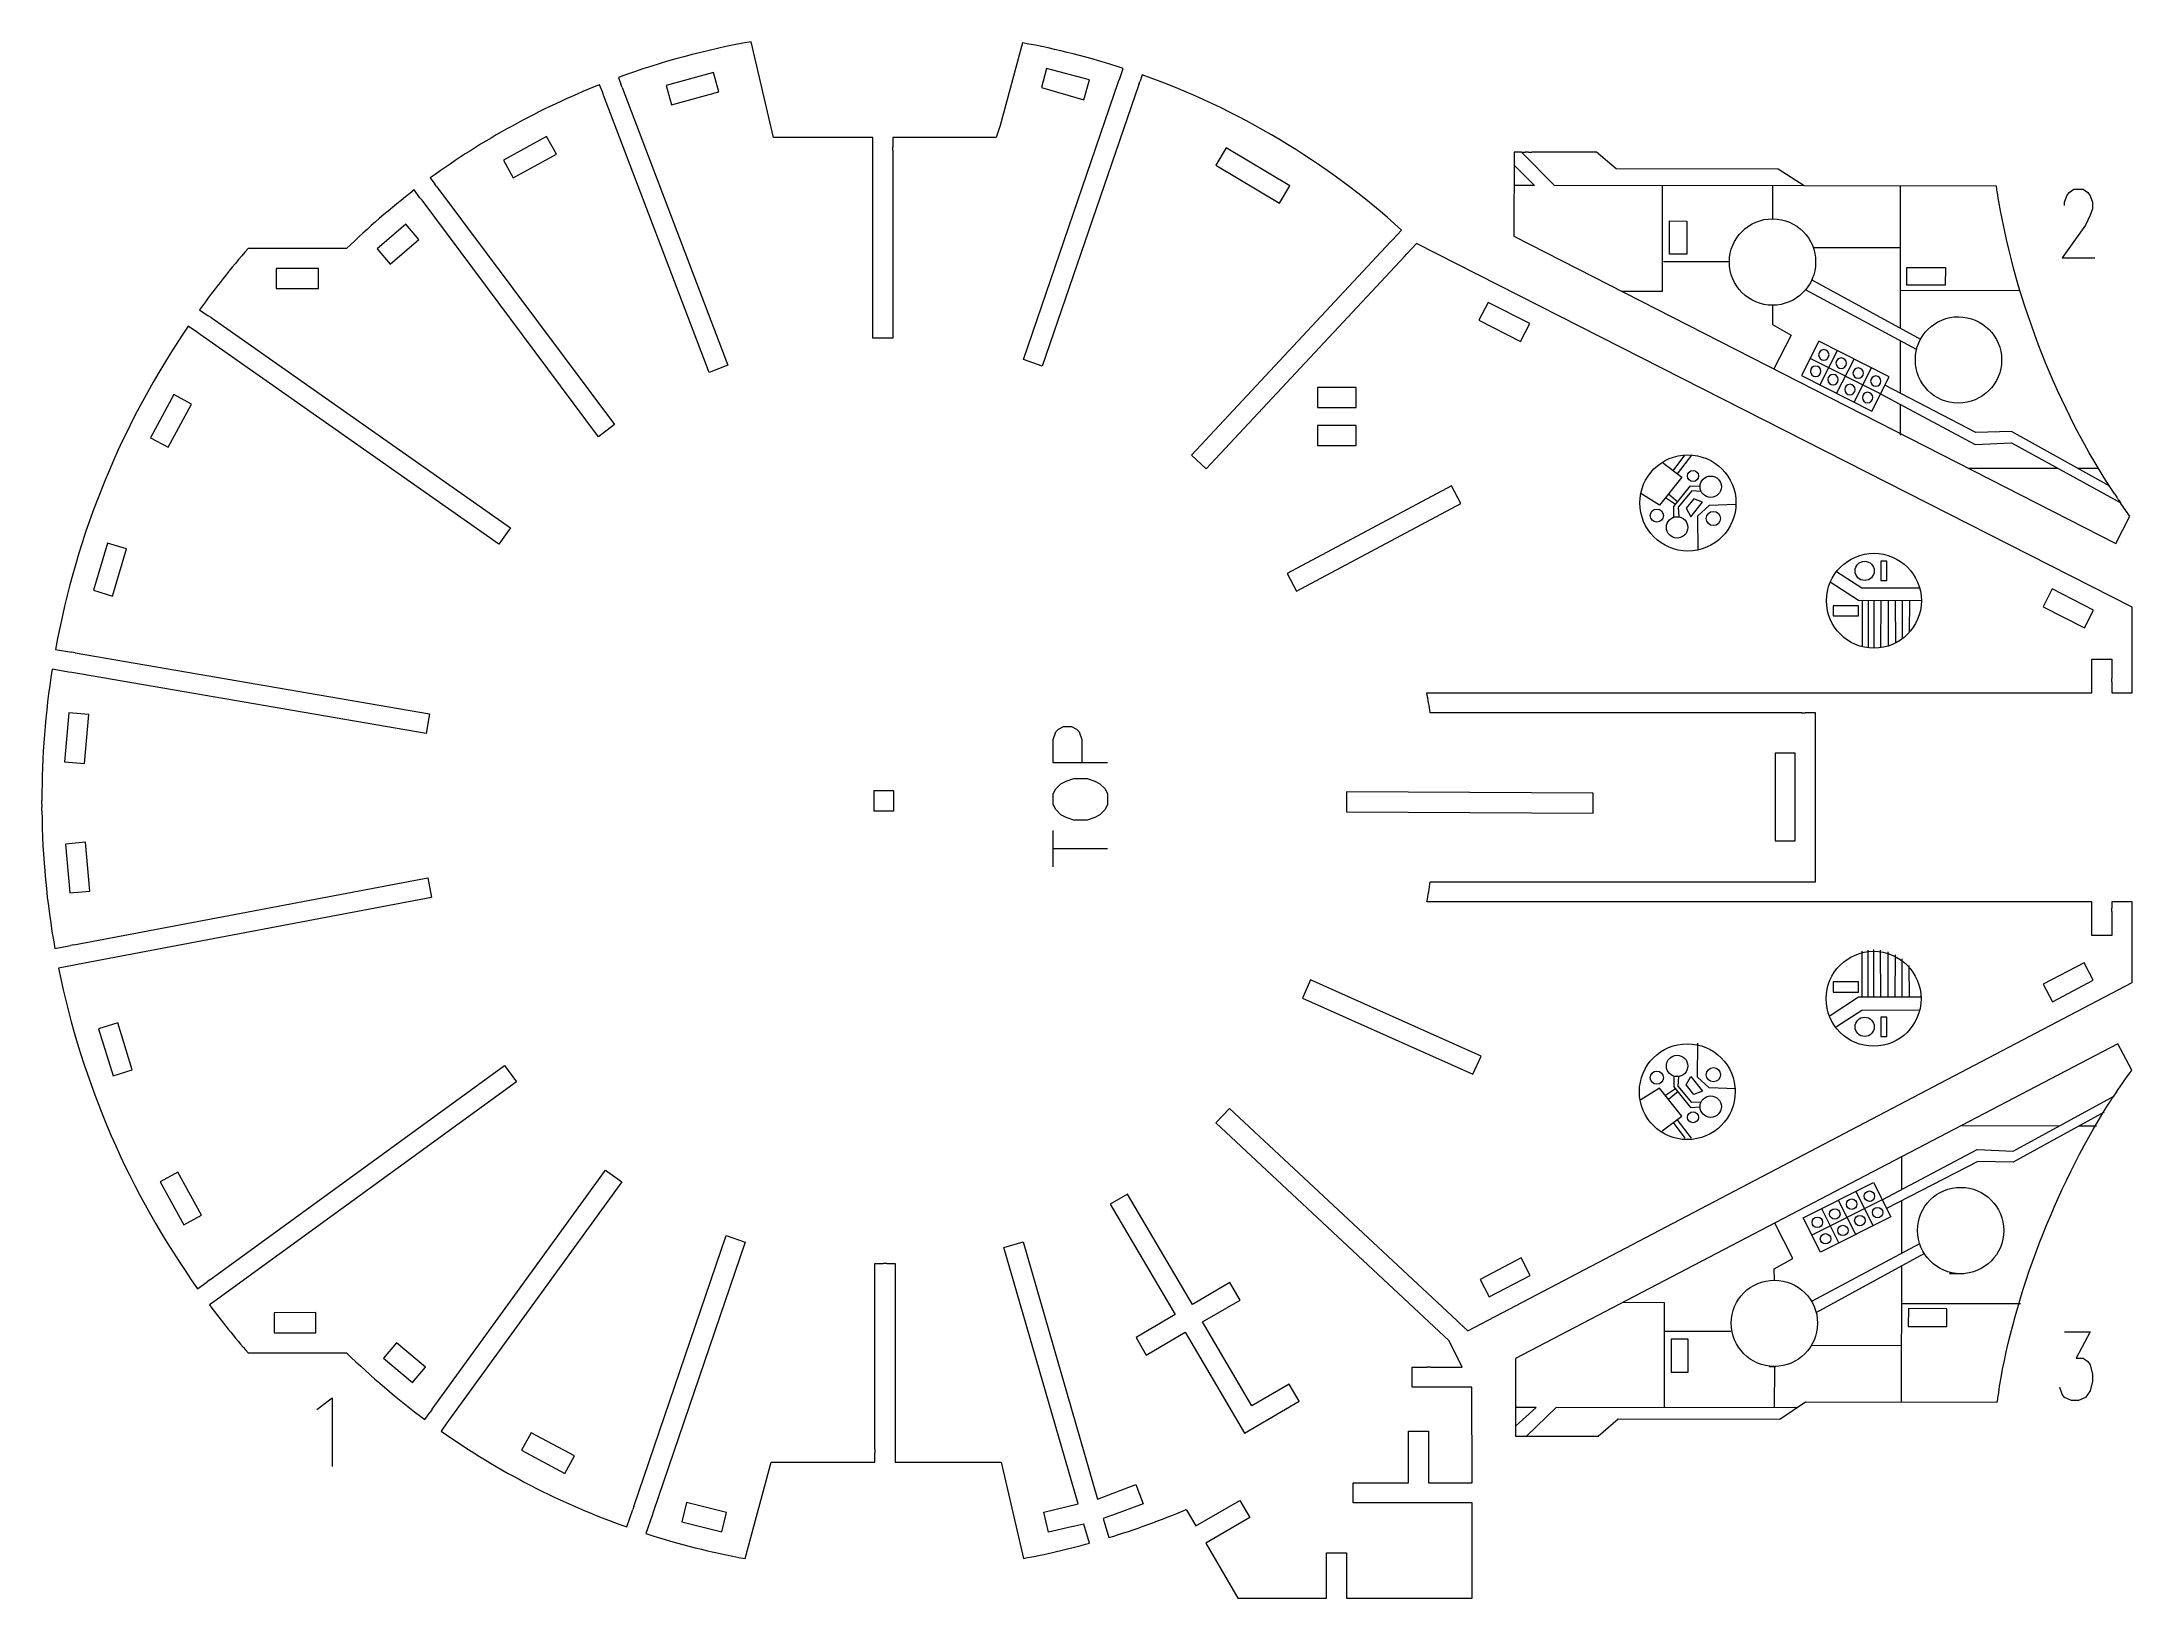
# Model space of a CAD drawing. Header units: inches. Extents: x -6.8 to 6.8, y -5 to 5.1.
import ezdxf

# ---------------------------------------------------------------- set-up
doc = ezdxf.new("R2010")
doc.units = ezdxf.units.IN
doc.header["$MEASUREMENT"] = 0
doc.layers.add('Layer 1', color=7, linetype='Continuous')

msp = doc.modelspace()

# ---------------------------------------------------------------- linework, layer by layer
at = {"layer": 'Layer 1', "color": 5, "lineweight": 9}
for points in [[(5.143, 1.572), (5.181, 1.572), (5.181, 1.697), (5.143, 1.697), (5.143, 1.572)], [(5.143, -1.387), (5.181, -1.387), (5.181, -1.262), (5.143, -1.262), (5.143, -1.387)]]:
    msp.add_lwpolyline(points, close=True, dxfattribs=at)
at = {"layer": 'Layer 1', "color": 1, "lineweight": 9}
for points in [[(4.832, 1.343), (4.998, 1.343), (4.998, 1.409), (4.832, 1.409), (4.832, 1.343)], [(4.832, -1.098), (4.998, -1.098), (4.998, -1.032), (4.832, -1.032), (4.832, -1.098)]]:
    msp.add_lwpolyline(points, close=True, dxfattribs=at)
at = {"layer": 'Layer 1', "color": 5, "lineweight": 9}
for centre, major_axis in [((3.89, 2.076), (0, 0.312)), ((3.923, 2.251), (0, 0.0356)), ((3.688, 1.994), (0, 0.0425)), ((4.055, 1.975), (0, 0.046)), ((5.097, 1.441), (0, 0.308)), ((5.037, 1.635), (0, 0.0625)), ((5.095, -1.142), (0, 0.308)), ((5.037, -1.324), (0, 0.0625)), ((3.886, -1.745), (0, 0.311)), ((3.688, -1.654), (0, 0.0425)), ((4.055, -1.635), (0, 0.046)), ((3.923, -1.911), (0, 0.0356))]:
    msp.add_ellipse(centre, major_axis=major_axis, ratio=1, dxfattribs=at)
at = {"layer": 'Layer 1', "color": 1, "lineweight": 9}
for centre in [(4.038, 2.181), (3.82, 1.917), (3.82, -1.578), (4.038, -1.842)]:
    msp.add_ellipse(centre, major_axis=(0, 0.0694), ratio=1, dxfattribs=at)
at = {"layer": 'Layer 1', "lineweight": 9}
for points, knots in [([(-1.4, 4.387), (-1.4, 4.387), (-1.4, 4.448), (-1.4, 4.448), (-1.4, 4.448), (-1.4, 4.448), (-2.045, 4.448), (-2.045, 4.448), (-2.045, 4.448), (-2.045, 4.448), (-2.189, 5.069), (-2.189, 5.069), (-2.189, 5.069), (-2.483, 5.017), (-2.772, 4.94), (-3.051, 4.837), (-3.051, 4.837), (-3.051, 4.837), (-3.035, 4.793), (-3.035, 4.793)], [0, 0, 0, 0, 0.166667, 0.166667, 0.166667, 0.166667, 0.333333, 0.333333, 0.333333, 0.333333, 0.5, 0.5, 0.5, 0.5, 0.666667, 0.666667, 0.666667, 0.666667, 1, 1, 1, 1]), ([(0.202, 4.831), (0.202, 4.831), (0.225, 4.896), (0.225, 4.896), (0.225, 4.896), (0.011, 4.966), (-0.207, 5.021), (-0.428, 5.062), (-0.428, 5.062), (-0.428, 5.062), (-0.573, 4.526), (-0.573, 4.526), (-0.573, 4.526), (-0.573, 4.526), (-0.6, 4.448), (-0.6, 4.448), (-0.6, 4.448), (-0.6, 4.448), (-1.27, 4.448), (-1.27, 4.448), (-1.27, 4.448), (-1.27, 4.448), (-1.27, 4.387), (-1.27, 4.387)], [0, 0, 0, 0, 0.142857, 0.142857, 0.142857, 0.142857, 0.285714, 0.285714, 0.285714, 0.285714, 0.428571, 0.428571, 0.428571, 0.428571, 0.571429, 0.571429, 0.571429, 0.571429, 0.714286, 0.714286, 0.714286, 0.714286, 1, 1, 1, 1]), ([(-0.306, 4.771), (-0.306, 4.771), (-0.272, 4.896), (-0.272, 4.896), (-0.272, 4.896), (-0.272, 4.896), (0.006, 4.821), (0.006, 4.821), (0.006, 4.821), (0.006, 4.821), (-0.031, 4.691), (-0.031, 4.691), (-0.031, 4.691), (-0.031, 4.691), (-0.306, 4.771), (-0.306, 4.771)], [0, 0, 0, 0, 0.2, 0.2, 0.2, 0.2, 0.4, 0.4, 0.4, 0.4, 0.6, 0.6, 0.6, 0.6, 1, 1, 1, 1]), ([(-3.155, 4.744), (-3.155, 4.744), (-3.173, 4.79), (-3.173, 4.79), (-3.173, 4.79), (-3.563, 4.635), (-3.933, 4.432), (-4.272, 4.185), (-4.272, 4.185), (-4.272, 4.185), (-4.242, 4.145), (-4.242, 4.145)], [0, 0, 0, 0, 0.25, 0.25, 0.25, 0.25, 0.5, 0.5, 0.5, 0.5, 1, 1, 1, 1]), ([(-3.027, 4.773), (-3.027, 4.773), (-2.341, 2.97), (-2.341, 2.97), (-2.341, 2.97), (-2.341, 2.97), (-2.463, 2.923), (-2.463, 2.923), (-2.463, 2.923), (-2.463, 2.923), (-3.147, 4.723), (-3.147, 4.723)], [0, 0, 0, 0, 0.25, 0.25, 0.25, 0.25, 0.5, 0.5, 0.5, 0.5, 1, 1, 1, 1]), ([(-2.707, 4.66), (-2.707, 4.66), (-2.741, 4.785), (-2.741, 4.785), (-2.741, 4.785), (-2.741, 4.785), (-2.434, 4.869), (-2.434, 4.869), (-2.434, 4.869), (-2.434, 4.869), (-2.399, 4.744), (-2.399, 4.744), (-2.399, 4.744), (-2.399, 4.744), (-2.707, 4.66), (-2.707, 4.66)], [0, 0, 0, 0, 0.2, 0.2, 0.2, 0.2, 0.4, 0.4, 0.4, 0.4, 0.6, 0.6, 0.6, 0.6, 1, 1, 1, 1]), ([(0.327, 4.792), (0.327, 4.792), (-0.3, 2.964), (-0.3, 2.964), (-0.3, 2.964), (-0.3, 2.964), (-0.423, 3.007), (-0.423, 3.007), (-0.423, 3.007), (-0.423, 3.007), (0.195, 4.81), (0.195, 4.81)], [0, 0, 0, 0, 0.25, 0.25, 0.25, 0.25, 0.5, 0.5, 0.5, 0.5, 1, 1, 1, 1]), ([(1.975, 3.786), (1.975, 3.786), (2.032, 3.847), (2.032, 3.847), (2.032, 3.847), (1.542, 4.29), (0.97, 4.633), (0.348, 4.854), (0.348, 4.854), (0.348, 4.854), (0.334, 4.813), (0.334, 4.813)], [0, 0, 0, 0, 0.25, 0.25, 0.25, 0.25, 0.5, 0.5, 0.5, 0.5, 1, 1, 1, 1]), ([(-3.734, 4.186), (-3.734, 4.186), (-3.796, 4.3), (-3.796, 4.3), (-3.796, 4.3), (-3.796, 4.3), (-3.517, 4.453), (-3.517, 4.453), (-3.517, 4.453), (-3.517, 4.453), (-3.454, 4.339), (-3.454, 4.339), (-3.454, 4.339), (-3.454, 4.339), (-3.734, 4.186), (-3.734, 4.186)], [0, 0, 0, 0, 0.2, 0.2, 0.2, 0.2, 0.4, 0.4, 0.4, 0.4, 0.6, 0.6, 0.6, 0.6, 1, 1, 1, 1]), ([(-1.346, 3.145), (-1.346, 3.145), (-1.4, 3.145), (-1.4, 3.145), (-1.4, 3.145), (-1.4, 3.145), (-1.4, 4.365), (-1.4, 4.365)], [0, 0, 0, 0, 0.333333, 0.333333, 0.333333, 0.333333, 1, 1, 1, 1]), ([(-1.27, 4.365), (-1.27, 4.365), (-1.27, 3.145), (-1.27, 3.145), (-1.27, 3.145), (-1.27, 3.145), (-1.324, 3.145), (-1.324, 3.145)], [0, 0, 0, 0, 0.333333, 0.333333, 0.333333, 0.333333, 1, 1, 1, 1]), ([(1.239, 4.021), (1.239, 4.021), (0.827, 4.268), (0.827, 4.268), (0.827, 4.268), (0.827, 4.268), (0.893, 4.38), (0.893, 4.38), (0.893, 4.38), (0.893, 4.38), (1.306, 4.133), (1.306, 4.133), (1.306, 4.133), (1.306, 4.133), (1.239, 4.021), (1.239, 4.021)], [0, 0, 0, 0, 0.2, 0.2, 0.2, 0.2, 0.4, 0.4, 0.4, 0.4, 0.6, 0.6, 0.6, 0.6, 1, 1, 1, 1]), ([(2.81, 4.353), (2.81, 4.353), (2.762, 4.353), (2.762, 4.353), (2.762, 4.353), (2.762, 4.353), (2.761, 3.807), (2.761, 3.807), (2.761, 3.807), (2.761, 3.807), (6.667, 1.812), (6.667, 1.812), (6.667, 1.812), (6.667, 1.812), (6.758, 1.991), (6.758, 1.991), (6.758, 1.991), (6.738, 2.019), (6.717, 2.048), (6.697, 2.077)], [0, 0, 0, 0, 0.166667, 0.166667, 0.166667, 0.166667, 0.333333, 0.333333, 0.333333, 0.333333, 0.5, 0.5, 0.5, 0.5, 0.666667, 0.666667, 0.666667, 0.666667, 1, 1, 1, 1]), ([(5.897, 4.098), (5.896, 4.103), (5.895, 4.108), (5.895, 4.114), (5.895, 4.114), (5.895, 4.114), (5.892, 4.131), (5.892, 4.131), (5.892, 4.131), (5.892, 4.131), (4.644, 4.134), (4.644, 4.134), (4.644, 4.134), (4.644, 4.134), (4.476, 4.241), (4.476, 4.241), (4.476, 4.241), (4.476, 4.241), (3.425, 4.245), (3.425, 4.245), (3.425, 4.245), (3.425, 4.245), (3.297, 4.352), (3.297, 4.352), (3.297, 4.352), (3.297, 4.352), (2.877, 4.353), (2.877, 4.353)], [0, 0, 0, 0, 0.125, 0.125, 0.125, 0.125, 0.25, 0.25, 0.25, 0.25, 0.375, 0.375, 0.375, 0.375, 0.5, 0.5, 0.5, 0.5, 0.625, 0.625, 0.625, 0.625, 0.75, 0.75, 0.75, 0.75, 1, 1, 1, 1]), ([(-4.339, 4.057), (-4.339, 4.057), (-4.376, 4.107), (-4.376, 4.107), (-4.376, 4.107), (-4.529, 3.989), (-4.676, 3.862), (-4.815, 3.727), (-4.815, 3.727), (-4.815, 3.727), (-5.455, 3.727), (-5.455, 3.727), (-5.455, 3.727), (-5.566, 3.6), (-5.67, 3.467), (-5.769, 3.33), (-5.769, 3.33), (-5.769, 3.33), (-5.713, 3.291), (-5.713, 3.291)], [0, 0, 0, 0, 0.166667, 0.166667, 0.166667, 0.166667, 0.333333, 0.333333, 0.333333, 0.333333, 0.5, 0.5, 0.5, 0.5, 0.666667, 0.666667, 0.666667, 0.666667, 1, 1, 1, 1]), ([(-4.229, 4.127), (-4.229, 4.127), (-3.077, 2.584), (-3.077, 2.584), (-3.077, 2.584), (-3.077, 2.584), (-3.181, 2.506), (-3.181, 2.506), (-3.181, 2.506), (-3.181, 2.506), (-4.326, 4.04), (-4.326, 4.04)], [0, 0, 0, 0, 0.25, 0.25, 0.25, 0.25, 0.5, 0.5, 0.5, 0.5, 1, 1, 1, 1]), ([(-4.532, 3.626), (-4.532, 3.626), (-4.617, 3.724), (-4.617, 3.724), (-4.617, 3.724), (-4.617, 3.724), (-4.431, 3.885), (-4.431, 3.885), (-4.431, 3.885), (-4.431, 3.885), (-4.346, 3.786), (-4.346, 3.786), (-4.346, 3.786), (-4.346, 3.786), (-4.532, 3.626), (-4.532, 3.626)], [0, 0, 0, 0, 0.2, 0.2, 0.2, 0.2, 0.4, 0.4, 0.4, 0.4, 0.6, 0.6, 0.6, 0.6, 1, 1, 1, 1]), ([(4.439, 3.359), (4.593, 3.359), (4.719, 3.484), (4.719, 3.639), (4.719, 3.639), (4.72, 3.794), (4.595, 3.919), (4.44, 3.92), (4.44, 3.92), (4.285, 3.92), (4.159, 3.795), (4.159, 3.64), (4.159, 3.64), (4.159, 3.485), (4.284, 3.359), (4.439, 3.359)], [0, 0, 0, 0, 0.2, 0.2, 0.2, 0.2, 0.4, 0.4, 0.4, 0.4, 0.6, 0.6, 0.6, 0.6, 1, 1, 1, 1]), ([(2.051, 3.676), (2.051, 3.676), (0.763, 2.298), (0.763, 2.298), (0.763, 2.298), (0.763, 2.298), (0.668, 2.387), (0.668, 2.387), (0.668, 2.387), (0.668, 2.387), (1.96, 3.77), (1.96, 3.77)], [0, 0, 0, 0, 0.25, 0.25, 0.25, 0.25, 0.5, 0.5, 0.5, 0.5, 1, 1, 1, 1]), ([(6.642, 0.914), (6.642, 0.914), (6.641, 0.843), (6.641, 0.843), (6.641, 0.843), (6.641, 0.843), (6.773, 0.843), (6.773, 0.843), (6.773, 0.843), (6.773, 0.843), (6.773, 1.4), (6.773, 1.4), (6.773, 1.4), (6.773, 1.4), (2.128, 3.759), (2.128, 3.759), (2.128, 3.759), (2.128, 3.759), (2.066, 3.692), (2.066, 3.692)], [0, 0, 0, 0, 0.166667, 0.166667, 0.166667, 0.166667, 0.333333, 0.333333, 0.333333, 0.333333, 0.5, 0.5, 0.5, 0.5, 0.666667, 0.666667, 0.666667, 0.666667, 1, 1, 1, 1]), ([(-5.273, 3.468), (-5.273, 3.468), (-5.273, 3.598), (-5.273, 3.598), (-5.273, 3.598), (-5.273, 3.598), (-4.997, 3.598), (-4.997, 3.598), (-4.997, 3.598), (-4.997, 3.598), (-4.997, 3.468), (-4.997, 3.468), (-4.997, 3.468), (-4.997, 3.468), (-5.273, 3.468), (-5.273, 3.468)], [0, 0, 0, 0, 0.2, 0.2, 0.2, 0.2, 0.4, 0.4, 0.4, 0.4, 0.6, 0.6, 0.6, 0.6, 1, 1, 1, 1]), ([(-5.695, 3.279), (-5.695, 3.279), (-3.752, 1.915), (-3.752, 1.915), (-3.752, 1.915), (-3.752, 1.915), (-3.827, 1.809), (-3.827, 1.809), (-3.827, 1.809), (-3.827, 1.809), (-5.766, 3.17), (-5.766, 3.17)], [0, 0, 0, 0, 0.25, 0.25, 0.25, 0.25, 0.5, 0.5, 0.5, 0.5, 1, 1, 1, 1]), ([(2.863, 3.24), (2.863, 3.24), (2.804, 3.124), (2.804, 3.124), (2.804, 3.124), (2.804, 3.124), (2.534, 3.262), (2.534, 3.262), (2.534, 3.262), (2.534, 3.262), (2.593, 3.377), (2.593, 3.377), (2.593, 3.377), (2.593, 3.377), (2.863, 3.24), (2.863, 3.24)], [0, 0, 0, 0, 0.2, 0.2, 0.2, 0.2, 0.4, 0.4, 0.4, 0.4, 0.6, 0.6, 0.6, 0.6, 1, 1, 1, 1]), ([(5.645, 2.724), (5.8, 2.724), (5.926, 2.849), (5.926, 3.004), (5.926, 3.004), (5.926, 3.158), (5.801, 3.284), (5.646, 3.284), (5.646, 3.284), (5.492, 3.285), (5.366, 3.16), (5.366, 3.005), (5.366, 3.005), (5.365, 2.85), (5.49, 2.724), (5.645, 2.724)], [0, 0, 0, 0, 0.2, 0.2, 0.2, 0.2, 0.4, 0.4, 0.4, 0.4, 0.6, 0.6, 0.6, 0.6, 1, 1, 1, 1]), ([(-5.784, 3.183), (-5.784, 3.183), (-5.843, 3.224), (-5.843, 3.224), (-5.843, 3.224), (-6.274, 2.592), (-6.568, 1.877), (-6.705, 1.125), (-6.705, 1.125), (-6.705, 1.125), (-6.599, 1.107), (-6.599, 1.107)], [0, 0, 0, 0, 0.25, 0.25, 0.25, 0.25, 0.5, 0.5, 0.5, 0.5, 1, 1, 1, 1]), ([(-5.937, 2.78), (-5.937, 2.78), (-5.823, 2.718), (-5.823, 2.718), (-5.823, 2.718), (-5.823, 2.718), (-5.973, 2.437), (-5.973, 2.437), (-5.973, 2.437), (-5.973, 2.437), (-6.088, 2.499), (-6.088, 2.499), (-6.088, 2.499), (-6.088, 2.499), (-5.937, 2.78), (-5.937, 2.78)], [0, 0, 0, 0, 0.2, 0.2, 0.2, 0.2, 0.4, 0.4, 0.4, 0.4, 0.6, 0.6, 0.6, 0.6, 1, 1, 1, 1]), ([(1.736, 2.696), (1.736, 2.696), (1.486, 2.696), (1.486, 2.696), (1.486, 2.696), (1.486, 2.696), (1.486, 2.826), (1.486, 2.826), (1.486, 2.826), (1.486, 2.826), (1.736, 2.826), (1.736, 2.826), (1.736, 2.826), (1.736, 2.826), (1.736, 2.696), (1.736, 2.696)], [0, 0, 0, 0, 0.2, 0.2, 0.2, 0.2, 0.4, 0.4, 0.4, 0.4, 0.6, 0.6, 0.6, 0.6, 1, 1, 1, 1]), ([(1.736, 2.448), (1.736, 2.448), (1.486, 2.448), (1.486, 2.448), (1.486, 2.448), (1.486, 2.448), (1.486, 2.578), (1.486, 2.578), (1.486, 2.578), (1.486, 2.578), (1.736, 2.578), (1.736, 2.578), (1.736, 2.578), (1.736, 2.578), (1.736, 2.448), (1.736, 2.448)], [0, 0, 0, 0, 0.2, 0.2, 0.2, 0.2, 0.4, 0.4, 0.4, 0.4, 0.6, 0.6, 0.6, 0.6, 1, 1, 1, 1]), ([(1.349, 1.504), (1.349, 1.504), (1.288, 1.618), (1.288, 1.618), (1.288, 1.618), (1.288, 1.618), (2.355, 2.187), (2.355, 2.187), (2.355, 2.187), (2.355, 2.187), (2.416, 2.072), (2.416, 2.072), (2.416, 2.072), (2.416, 2.072), (1.349, 1.504), (1.349, 1.504)], [0, 0, 0, 0, 0.2, 0.2, 0.2, 0.2, 0.4, 0.4, 0.4, 0.4, 0.6, 0.6, 0.6, 0.6, 1, 1, 1, 1]), ([(-6.368, 1.814), (-6.368, 1.814), (-6.243, 1.777), (-6.243, 1.777), (-6.243, 1.777), (-6.243, 1.777), (-6.334, 1.471), (-6.334, 1.471), (-6.334, 1.471), (-6.334, 1.471), (-6.459, 1.509), (-6.459, 1.509), (-6.459, 1.509), (-6.459, 1.509), (-6.368, 1.814), (-6.368, 1.814)], [0, 0, 0, 0, 0.2, 0.2, 0.2, 0.2, 0.4, 0.4, 0.4, 0.4, 0.6, 0.6, 0.6, 0.6, 1, 1, 1, 1]), ([(6.523, 1.381), (6.523, 1.381), (6.464, 1.266), (6.464, 1.266), (6.464, 1.266), (6.464, 1.266), (6.195, 1.402), (6.195, 1.402), (6.195, 1.402), (6.195, 1.402), (6.254, 1.518), (6.254, 1.518), (6.254, 1.518), (6.254, 1.518), (6.523, 1.381), (6.523, 1.381)], [0, 0, 0, 0, 0.2, 0.2, 0.2, 0.2, 0.4, 0.4, 0.4, 0.4, 0.6, 0.6, 0.6, 0.6, 1, 1, 1, 1]), ([(-6.577, 1.103), (-6.577, 1.103), (-4.277, 0.708), (-4.277, 0.708), (-4.277, 0.708), (-4.277, 0.708), (-4.299, 0.58), (-4.299, 0.58), (-4.299, 0.58), (-4.299, 0.58), (-6.598, 0.975), (-6.598, 0.975)], [0, 0, 0, 0, 0.25, 0.25, 0.25, 0.25, 0.5, 0.5, 0.5, 0.5, 1, 1, 1, 1]), ([(-6.62, 0.978), (-6.62, 0.978), (-6.727, 0.997), (-6.727, 0.997), (-6.727, 0.997), (-6.771, 0.715), (-6.793, 0.43), (-6.793, 0.145)], [0, 0, 0, 0, 0.333333, 0.333333, 0.333333, 0.333333, 1, 1, 1, 1]), ([(6.511, 0.936), (6.511, 0.936), (6.511, 1.063), (6.511, 1.063), (6.511, 1.063), (6.511, 1.063), (6.642, 1.063), (6.642, 1.063), (6.642, 1.063), (6.642, 1.063), (6.642, 0.936), (6.642, 0.936)], [0, 0, 0, 0, 0.25, 0.25, 0.25, 0.25, 0.5, 0.5, 0.5, 0.5, 1, 1, 1, 1]), ([(4.63, 0.714), (4.63, 0.714), (2.218, 0.714), (2.218, 0.714), (2.218, 0.714), (2.211, 0.757), (2.203, 0.8), (2.195, 0.843), (2.195, 0.843), (2.195, 0.843), (6.511, 0.843), (6.511, 0.843), (6.511, 0.843), (6.511, 0.843), (6.511, 0.914), (6.511, 0.914)], [0, 0, 0, 0, 0.2, 0.2, 0.2, 0.2, 0.4, 0.4, 0.4, 0.4, 0.6, 0.6, 0.6, 0.6, 1, 1, 1, 1]), ([(-6.619, 0.714), (-6.619, 0.714), (-6.489, 0.702), (-6.489, 0.702), (-6.489, 0.702), (-6.489, 0.702), (-6.517, 0.385), (-6.517, 0.385), (-6.517, 0.385), (-6.517, 0.385), (-6.647, 0.396), (-6.647, 0.396), (-6.647, 0.396), (-6.647, 0.396), (-6.619, 0.714), (-6.619, 0.714)], [0, 0, 0, 0, 0.2, 0.2, 0.2, 0.2, 0.4, 0.4, 0.4, 0.4, 0.6, 0.6, 0.6, 0.6, 1, 1, 1, 1]), ([(4.652, -0.383), (4.652, -0.383), (4.718, -0.383), (4.718, -0.383), (4.718, -0.383), (4.718, -0.383), (4.718, 0.714), (4.718, 0.714), (4.718, 0.714), (4.718, 0.714), (4.652, 0.714), (4.652, 0.714)], [0, 0, 0, 0, 0.25, 0.25, 0.25, 0.25, 0.5, 0.5, 0.5, 0.5, 1, 1, 1, 1]), ([(4.457, 0.453), (4.457, 0.453), (4.587, 0.453), (4.587, 0.453), (4.587, 0.453), (4.587, 0.453), (4.587, -0.117), (4.587, -0.117), (4.587, -0.117), (4.587, -0.117), (4.457, -0.117), (4.457, -0.117), (4.457, -0.117), (4.457, -0.117), (4.457, 0.453), (4.457, 0.453)], [0, 0, 0, 0, 0.2, 0.2, 0.2, 0.2, 0.4, 0.4, 0.4, 0.4, 0.6, 0.6, 0.6, 0.6, 1, 1, 1, 1]), ([(-1.263, 0.078), (-1.263, 0.078), (-1.393, 0.078), (-1.393, 0.078), (-1.393, 0.078), (-1.393, 0.078), (-1.393, 0.208), (-1.393, 0.208), (-1.393, 0.208), (-1.393, 0.208), (-1.263, 0.208), (-1.263, 0.208), (-1.263, 0.208), (-1.263, 0.208), (-1.263, 0.078), (-1.263, 0.078)], [0, 0, 0, 0, 0.2, 0.2, 0.2, 0.2, 0.4, 0.4, 0.4, 0.4, 0.6, 0.6, 0.6, 0.6, 1, 1, 1, 1]), ([(1.674, 0.071), (1.674, 0.071), (1.675, 0.201), (1.675, 0.201), (1.675, 0.201), (1.675, 0.201), (3.276, 0.193), (3.276, 0.193), (3.276, 0.193), (3.276, 0.193), (3.275, 0.063), (3.275, 0.063), (3.275, 0.063), (3.275, 0.063), (1.674, 0.071), (1.674, 0.071)], [0, 0, 0, 0, 0.2, 0.2, 0.2, 0.2, 0.4, 0.4, 0.4, 0.4, 0.6, 0.6, 0.6, 0.6, 1, 1, 1, 1]), ([(-6.793, 0.078), (-6.79, -0.222), (-6.761, -0.521), (-6.709, -0.815), (-6.709, -0.815), (-6.709, -0.815), (-6.607, -0.796), (-6.607, -0.796)], [0, 0, 0, 0, 0.333333, 0.333333, 0.333333, 0.333333, 1, 1, 1, 1]), ([(-6.639, -0.138), (-6.639, -0.138), (-6.509, -0.126), (-6.509, -0.126), (-6.509, -0.126), (-6.509, -0.126), (-6.481, -0.443), (-6.481, -0.443), (-6.481, -0.443), (-6.481, -0.443), (-6.611, -0.455), (-6.611, -0.455), (-6.611, -0.455), (-6.611, -0.455), (-6.639, -0.138), (-6.639, -0.138)], [0, 0, 0, 0, 0.2, 0.2, 0.2, 0.2, 0.4, 0.4, 0.4, 0.4, 0.6, 0.6, 0.6, 0.6, 1, 1, 1, 1]), ([(-6.585, -0.792), (-6.585, -0.792), (-4.288, -0.358), (-4.288, -0.358), (-4.288, -0.358), (-4.288, -0.358), (-4.264, -0.485), (-4.264, -0.485), (-4.264, -0.485), (-4.264, -0.485), (-6.562, -0.92), (-6.562, -0.92)], [0, 0, 0, 0, 0.25, 0.25, 0.25, 0.25, 0.5, 0.5, 0.5, 0.5, 1, 1, 1, 1]), ([(6.511, -0.553), (6.511, -0.553), (6.511, -0.512), (6.511, -0.512), (6.511, -0.512), (6.511, -0.512), (2.196, -0.512), (2.196, -0.512), (2.196, -0.512), (2.204, -0.469), (2.212, -0.426), (2.218, -0.383), (2.218, -0.383), (2.218, -0.383), (4.63, -0.383), (4.63, -0.383)], [0, 0, 0, 0, 0.2, 0.2, 0.2, 0.2, 0.4, 0.4, 0.4, 0.4, 0.6, 0.6, 0.6, 0.6, 1, 1, 1, 1]), ([(2.408, -3.247), (2.408, -3.247), (2.462, -3.297), (2.462, -3.297), (2.462, -3.297), (2.462, -3.297), (6.773, -1.036), (6.773, -1.036), (6.773, -1.036), (6.773, -1.036), (6.773, -0.512), (6.773, -0.512), (6.773, -0.512), (6.773, -0.512), (6.641, -0.512), (6.641, -0.512), (6.641, -0.512), (6.641, -0.512), (6.641, -0.553), (6.641, -0.553)], [0, 0, 0, 0, 0.166667, 0.166667, 0.166667, 0.166667, 0.333333, 0.333333, 0.333333, 0.333333, 0.5, 0.5, 0.5, 0.5, 0.666667, 0.666667, 0.666667, 0.666667, 1, 1, 1, 1]), ([(6.641, -0.575), (6.641, -0.575), (6.641, -0.732), (6.641, -0.732), (6.641, -0.732), (6.641, -0.732), (6.511, -0.732), (6.511, -0.732), (6.511, -0.732), (6.511, -0.732), (6.511, -0.575), (6.511, -0.575)], [0, 0, 0, 0, 0.25, 0.25, 0.25, 0.25, 0.5, 0.5, 0.5, 0.5, 1, 1, 1, 1]), ([(-6.583, -0.924), (-6.583, -0.924), (-6.685, -0.943), (-6.685, -0.943), (-6.685, -0.943), (-6.533, -1.692), (-6.225, -2.401), (-5.782, -3.024), (-5.782, -3.024), (-5.782, -3.024), (-5.72, -2.979), (-5.72, -2.979)], [0, 0, 0, 0, 0.25, 0.25, 0.25, 0.25, 0.5, 0.5, 0.5, 0.5, 1, 1, 1, 1]), ([(6.521, -1.021), (6.521, -1.021), (6.256, -1.161), (6.256, -1.161), (6.256, -1.161), (6.256, -1.161), (6.196, -1.048), (6.196, -1.048), (6.196, -1.048), (6.196, -1.048), (6.462, -0.908), (6.462, -0.908), (6.462, -0.908), (6.462, -0.908), (6.521, -1.021), (6.521, -1.021)], [0, 0, 0, 0, 0.2, 0.2, 0.2, 0.2, 0.4, 0.4, 0.4, 0.4, 0.6, 0.6, 0.6, 0.6, 1, 1, 1, 1]), ([(1.388, -1.137), (1.388, -1.137), (1.441, -1.018), (1.441, -1.018), (1.441, -1.018), (1.441, -1.018), (2.548, -1.514), (2.548, -1.514), (2.548, -1.514), (2.548, -1.514), (2.495, -1.632), (2.495, -1.632), (2.495, -1.632), (2.495, -1.632), (1.388, -1.137), (1.388, -1.137)], [0, 0, 0, 0, 0.2, 0.2, 0.2, 0.2, 0.4, 0.4, 0.4, 0.4, 0.6, 0.6, 0.6, 0.6, 1, 1, 1, 1]), ([(-6.425, -1.337), (-6.425, -1.337), (-6.301, -1.299), (-6.301, -1.299), (-6.301, -1.299), (-6.301, -1.299), (-6.206, -1.603), (-6.206, -1.603), (-6.206, -1.603), (-6.206, -1.603), (-6.33, -1.641), (-6.33, -1.641), (-6.33, -1.641), (-6.33, -1.641), (-6.425, -1.337), (-6.425, -1.337)], [0, 0, 0, 0, 0.2, 0.2, 0.2, 0.2, 0.4, 0.4, 0.4, 0.4, 0.6, 0.6, 0.6, 0.6, 1, 1, 1, 1]), ([(6.654, -1.773), (6.692, -1.715), (6.731, -1.66), (6.771, -1.606), (6.771, -1.606), (6.771, -1.606), (6.681, -1.435), (6.681, -1.435), (6.681, -1.435), (6.681, -1.435), (2.772, -3.477), (2.772, -3.477), (2.772, -3.477), (2.772, -3.477), (2.771, -3.98), (2.771, -3.98), (2.771, -3.98), (2.771, -3.98), (2.843, -3.98), (2.843, -3.98)], [0, 0, 0, 0, 0.166667, 0.166667, 0.166667, 0.166667, 0.333333, 0.333333, 0.333333, 0.333333, 0.5, 0.5, 0.5, 0.5, 0.666667, 0.666667, 0.666667, 0.666667, 1, 1, 1, 1]), ([(-5.702, -2.966), (-5.702, -2.966), (-3.79, -1.575), (-3.79, -1.575), (-3.79, -1.575), (-3.79, -1.575), (-3.713, -1.681), (-3.713, -1.681), (-3.713, -1.681), (-3.713, -1.681), (-5.621, -3.068), (-5.621, -3.068)], [0, 0, 0, 0, 0.25, 0.25, 0.25, 0.25, 0.5, 0.5, 0.5, 0.5, 1, 1, 1, 1]), ([(2.219, -3.533), (2.219, -3.533), (2.424, -3.533), (2.424, -3.533), (2.424, -3.533), (2.424, -3.533), (2.34, -3.361), (2.34, -3.361), (2.34, -3.361), (2.34, -3.361), (0.827, -1.948), (0.827, -1.948), (0.827, -1.948), (0.827, -1.948), (0.915, -1.853), (0.915, -1.853), (0.915, -1.853), (0.915, -1.853), (2.392, -3.232), (2.392, -3.232)], [0, 0, 0, 0, 0.166667, 0.166667, 0.166667, 0.166667, 0.333333, 0.333333, 0.333333, 0.333333, 0.5, 0.5, 0.5, 0.5, 0.666667, 0.666667, 0.666667, 0.666667, 1, 1, 1, 1]), ([(-6.025, -2.33), (-6.025, -2.33), (-5.911, -2.268), (-5.911, -2.268), (-5.911, -2.268), (-5.911, -2.268), (-5.758, -2.547), (-5.758, -2.547), (-5.758, -2.547), (-5.758, -2.547), (-5.872, -2.61), (-5.872, -2.61), (-5.872, -2.61), (-5.872, -2.61), (-6.025, -2.33), (-6.025, -2.33)], [0, 0, 0, 0, 0.2, 0.2, 0.2, 0.2, 0.4, 0.4, 0.4, 0.4, 0.6, 0.6, 0.6, 0.6, 1, 1, 1, 1]), ([(-4.26, -3.806), (-4.26, -3.806), (-3.136, -2.254), (-3.136, -2.254), (-3.136, -2.254), (-3.136, -2.254), (-3.03, -2.33), (-3.03, -2.33), (-3.03, -2.33), (-3.03, -2.33), (-4.151, -3.877), (-4.151, -3.877)], [0, 0, 0, 0, 0.25, 0.25, 0.25, 0.25, 0.5, 0.5, 0.5, 0.5, 1, 1, 1, 1]), ([(1.368, -3.754), (1.368, -3.754), (1.013, -3.962), (1.013, -3.962), (1.013, -3.962), (1.013, -3.962), (0.628, -3.305), (0.628, -3.305), (0.628, -3.305), (0.628, -3.305), (0.374, -3.454), (0.374, -3.454), (0.374, -3.454), (0.374, -3.454), (0.308, -3.341), (0.308, -3.341), (0.308, -3.341), (0.308, -3.341), (0.562, -3.192), (0.562, -3.192), (0.562, -3.192), (0.562, -3.192), (0.141, -2.475), (0.141, -2.475), (0.141, -2.475), (0.141, -2.475), (0.253, -2.41), (0.253, -2.41), (0.253, -2.41), (0.253, -2.41), (0.674, -3.127), (0.674, -3.127), (0.674, -3.127), (0.674, -3.127), (0.917, -2.984), (0.917, -2.984), (0.917, -2.984), (0.917, -2.984), (0.983, -3.097), (0.983, -3.097), (0.983, -3.097), (0.983, -3.097), (0.74, -3.239), (0.74, -3.239), (0.74, -3.239), (0.74, -3.239), (1.06, -3.784), (1.06, -3.784), (1.06, -3.784), (1.06, -3.784), (1.303, -3.642), (1.303, -3.642), (1.303, -3.642), (1.303, -3.642), (1.368, -3.754), (1.368, -3.754)], [0, 0, 0, 0, 0.066667, 0.066667, 0.066667, 0.066667, 0.133333, 0.133333, 0.133333, 0.133333, 0.2, 0.2, 0.2, 0.2, 0.266667, 0.266667, 0.266667, 0.266667, 0.333333, 0.333333, 0.333333, 0.333333, 0.4, 0.4, 0.4, 0.4, 0.466667, 0.466667, 0.466667, 0.466667, 0.533333, 0.533333, 0.533333, 0.533333, 0.6, 0.6, 0.6, 0.6, 0.666667, 0.666667, 0.666667, 0.666667, 0.733333, 0.733333, 0.733333, 0.733333, 0.8, 0.8, 0.8, 0.8, 0.866667, 0.866667, 0.866667, 0.866667, 1, 1, 1, 1]), ([(5.66, -2.926), (5.814, -2.926), (5.94, -2.801), (5.94, -2.646), (5.94, -2.646), (5.94, -2.491), (5.815, -2.366), (5.661, -2.366), (5.661, -2.366), (5.506, -2.365), (5.38, -2.491), (5.38, -2.645), (5.38, -2.645), (5.38, -2.8), (5.505, -2.926), (5.66, -2.926), (5.763, -2.926), (5.452, -2.925), (5.66, -2.926)], [0, 0, 0, 0, 0.2, 0.2, 0.2, 0.2, 0.4, 0.4, 0.4, 0.4, 0.6, 0.6, 0.6, 0.6, 1, 1, 1, 1.000004, 1.000004, 1.000004, 1.000004]), ([(-2.951, -4.436), (-2.951, -4.436), (-2.351, -2.679), (-2.351, -2.679), (-2.351, -2.679), (-2.351, -2.679), (-2.228, -2.721), (-2.228, -2.721), (-2.228, -2.721), (-2.228, -2.721), (-2.826, -4.474), (-2.826, -4.474)], [0, 0, 0, 0, 0.25, 0.25, 0.25, 0.25, 0.5, 0.5, 0.5, 0.5, 1, 1, 1, 1]), ([(-0.11, -4.569), (-0.11, -4.569), (-0.26, -4.604), (-0.26, -4.604), (-0.26, -4.604), (-0.26, -4.604), (-0.29, -4.474), (-0.29, -4.474), (-0.29, -4.474), (-0.29, -4.474), (-0.067, -4.42), (-0.067, -4.42), (-0.067, -4.42), (-0.067, -4.42), (-0.549, -2.756), (-0.549, -2.756), (-0.549, -2.756), (-0.549, -2.756), (-0.424, -2.72), (-0.424, -2.72), (-0.424, -2.72), (-0.424, -2.72), (0.059, -4.389), (0.059, -4.389), (0.059, -4.389), (0.059, -4.389), (0.307, -4.295), (0.307, -4.295), (0.307, -4.295), (0.307, -4.295), (0.354, -4.42), (0.354, -4.42), (0.354, -4.42), (0.354, -4.42), (0.163, -4.49), (0.163, -4.49)], [0, 0, 0, 0, 0.1, 0.1, 0.1, 0.1, 0.2, 0.2, 0.2, 0.2, 0.3, 0.3, 0.3, 0.3, 0.4, 0.4, 0.4, 0.4, 0.5, 0.5, 0.5, 0.5, 0.6, 0.6, 0.6, 0.6, 0.7, 0.7, 0.7, 0.7, 0.8, 0.8, 0.8, 0.8, 1, 1, 1, 1]), ([(2.601, -3.077), (2.601, -3.077), (2.542, -2.964), (2.542, -2.964), (2.542, -2.964), (2.542, -2.964), (2.808, -2.824), (2.808, -2.824), (2.808, -2.824), (2.808, -2.824), (2.867, -2.938), (2.867, -2.938), (2.867, -2.938), (2.867, -2.938), (2.601, -3.077), (2.601, -3.077)], [0, 0, 0, 0, 0.2, 0.2, 0.2, 0.2, 0.4, 0.4, 0.4, 0.4, 0.6, 0.6, 0.6, 0.6, 1, 1, 1, 1]), ([(-1.386, -4.066), (-1.386, -4.066), (-1.386, -2.859), (-1.386, -2.859), (-1.386, -2.859), (-1.386, -2.859), (-1.332, -2.859), (-1.332, -2.859)], [0, 0, 0, 0, 0.333333, 0.333333, 0.333333, 0.333333, 1, 1, 1, 1]), ([(-1.31, -2.859), (-1.31, -2.859), (-1.256, -2.859), (-1.256, -2.859), (-1.256, -2.859), (-1.256, -2.859), (-1.256, -4.066), (-1.256, -4.066)], [0, 0, 0, 0, 0.333333, 0.333333, 0.333333, 0.333333, 1, 1, 1, 1]), ([(4.451, -3.528), (4.605, -3.528), (4.731, -3.403), (4.731, -3.248), (4.731, -3.248), (4.732, -3.094), (4.606, -2.968), (4.452, -2.968), (4.452, -2.968), (4.297, -2.968), (4.171, -3.093), (4.171, -3.247), (4.171, -3.247), (4.171, -3.402), (4.296, -3.528), (4.451, -3.528), (4.498, -3.528), (4.356, -3.528), (4.451, -3.528)], [0, 0, 0, 0, 0.2, 0.2, 0.2, 0.2, 0.4, 0.4, 0.4, 0.4, 0.6, 0.6, 0.6, 0.6, 1, 1, 1, 1.000004, 1.000004, 1.000004, 1.000004]), ([(-5.639, -3.081), (-5.639, -3.081), (-5.706, -3.129), (-5.706, -3.129), (-5.706, -3.129), (-5.626, -3.236), (-5.542, -3.34), (-5.455, -3.44), (-5.455, -3.44), (-5.455, -3.44), (-4.815, -3.44), (-4.815, -3.44), (-4.815, -3.44), (-4.655, -3.595), (-4.486, -3.739), (-4.308, -3.872), (-4.308, -3.872), (-4.308, -3.872), (-4.273, -3.824), (-4.273, -3.824)], [0, 0, 0, 0, 0.166667, 0.166667, 0.166667, 0.166667, 0.333333, 0.333333, 0.333333, 0.333333, 0.5, 0.5, 0.5, 0.5, 0.666667, 0.666667, 0.666667, 0.666667, 1, 1, 1, 1]), ([(-5.286, -3.31), (-5.286, -3.31), (-5.286, -3.18), (-5.286, -3.18), (-5.286, -3.18), (-5.286, -3.18), (-5.016, -3.179), (-5.016, -3.179), (-5.016, -3.179), (-5.016, -3.179), (-5.016, -3.309), (-5.016, -3.309), (-5.016, -3.309), (-5.016, -3.309), (-5.286, -3.31), (-5.286, -3.31)], [0, 0, 0, 0, 0.2, 0.2, 0.2, 0.2, 0.4, 0.4, 0.4, 0.4, 0.6, 0.6, 0.6, 0.6, 1, 1, 1, 1]), ([(-4.575, -3.474), (-4.575, -3.474), (-4.491, -3.374), (-4.491, -3.374), (-4.491, -3.374), (-4.491, -3.374), (-4.303, -3.533), (-4.303, -3.533), (-4.303, -3.533), (-4.303, -3.533), (-4.387, -3.632), (-4.387, -3.632), (-4.387, -3.632), (-4.387, -3.632), (-4.575, -3.474), (-4.575, -3.474)], [0, 0, 0, 0, 0.2, 0.2, 0.2, 0.2, 0.4, 0.4, 0.4, 0.4, 0.6, 0.6, 0.6, 0.6, 1, 1, 1, 1]), ([(2.396, -4.414), (2.396, -4.414), (1.717, -4.414), (1.717, -4.414), (1.717, -4.414), (1.717, -4.414), (1.717, -4.284), (1.717, -4.284), (1.717, -4.284), (1.717, -4.284), (2.077, -4.284), (2.077, -4.284), (2.077, -4.284), (2.077, -4.284), (2.077, -3.948), (2.077, -3.948), (2.077, -3.948), (2.077, -3.948), (2.207, -3.948), (2.207, -3.948), (2.207, -3.948), (2.207, -3.948), (2.207, -4.284), (2.207, -4.284), (2.207, -4.284), (2.207, -4.284), (2.489, -4.284), (2.489, -4.284), (2.489, -4.284), (2.489, -4.284), (2.487, -3.662), (2.487, -3.662), (2.487, -3.662), (2.487, -3.662), (2.101, -3.662), (2.101, -3.662), (2.101, -3.662), (2.101, -3.662), (2.101, -3.533), (2.101, -3.533), (2.101, -3.533), (2.101, -3.533), (2.197, -3.533), (2.197, -3.533)], [0, 0, 0, 0, 0.083333, 0.083333, 0.083333, 0.083333, 0.166667, 0.166667, 0.166667, 0.166667, 0.25, 0.25, 0.25, 0.25, 0.333333, 0.333333, 0.333333, 0.333333, 0.416667, 0.416667, 0.416667, 0.416667, 0.5, 0.5, 0.5, 0.5, 0.583333, 0.583333, 0.583333, 0.583333, 0.666667, 0.666667, 0.666667, 0.666667, 0.75, 0.75, 0.75, 0.75, 0.833333, 0.833333, 0.833333, 0.833333, 1, 1, 1, 1]), ([(2.909, -3.98), (2.909, -3.98), (3.307, -3.981), (3.307, -3.981), (3.307, -3.981), (3.307, -3.981), (3.438, -3.868), (3.438, -3.868), (3.438, -3.868), (3.438, -3.868), (4.487, -3.871), (4.487, -3.871), (4.487, -3.871), (4.487, -3.871), (4.654, -3.757), (4.654, -3.757), (4.654, -3.757), (4.654, -3.757), (5.898, -3.759), (5.898, -3.759), (5.898, -3.759), (5.9, -3.746), (5.902, -3.733), (5.903, -3.721)], [0, 0, 0, 0, 0.142857, 0.142857, 0.142857, 0.142857, 0.285714, 0.285714, 0.285714, 0.285714, 0.428571, 0.428571, 0.428571, 0.428571, 0.571429, 0.571429, 0.571429, 0.571429, 0.714286, 0.714286, 0.714286, 0.714286, 1, 1, 1, 1]), ([(-4.164, -3.895), (-4.164, -3.895), (-4.202, -3.948), (-4.202, -3.948), (-4.202, -3.948), (-3.83, -4.209), (-3.425, -4.419), (-2.996, -4.57), (-2.996, -4.57), (-2.996, -4.57), (-2.958, -4.457), (-2.958, -4.457)], [0, 0, 0, 0, 0.25, 0.25, 0.25, 0.25, 0.5, 0.5, 0.5, 0.5, 1, 1, 1, 1]), ([(-3.68, -4.072), (-3.68, -4.072), (-3.618, -3.958), (-3.618, -3.958), (-3.618, -3.958), (-3.618, -3.958), (-3.337, -4.108), (-3.337, -4.108), (-3.337, -4.108), (-3.337, -4.108), (-3.399, -4.223), (-3.399, -4.223), (-3.399, -4.223), (-3.399, -4.223), (-3.68, -4.072), (-3.68, -4.072)], [0, 0, 0, 0, 0.2, 0.2, 0.2, 0.2, 0.4, 0.4, 0.4, 0.4, 0.6, 0.6, 0.6, 0.6, 1, 1, 1, 1]), ([(-2.833, -4.495), (-2.833, -4.495), (-2.873, -4.612), (-2.873, -4.612), (-2.873, -4.612), (-2.662, -4.681), (-2.446, -4.735), (-2.228, -4.775), (-2.228, -4.775), (-2.228, -4.775), (-2.059, -4.149), (-2.059, -4.149), (-2.059, -4.149), (-2.059, -4.149), (-1.386, -4.149), (-1.386, -4.149), (-1.386, -4.149), (-1.386, -4.149), (-1.386, -4.089), (-1.386, -4.089)], [0, 0, 0, 0, 0.166667, 0.166667, 0.166667, 0.166667, 0.333333, 0.333333, 0.333333, 0.333333, 0.5, 0.5, 0.5, 0.5, 0.666667, 0.666667, 0.666667, 0.666667, 1, 1, 1, 1]), ([(-1.256, -4.089), (-1.256, -4.089), (-1.256, -4.149), (-1.256, -4.149), (-1.256, -4.149), (-1.256, -4.149), (-0.568, -4.149), (-0.568, -4.149), (-0.568, -4.149), (-0.568, -4.149), (-0.423, -4.774), (-0.423, -4.774), (-0.423, -4.774), (-0.279, -4.748), (-0.135, -4.715), (0.006, -4.675), (0.006, -4.675), (0.006, -4.675), (-0.03, -4.551), (-0.03, -4.551), (-0.03, -4.551), (-0.03, -4.551), (-0.089, -4.564), (-0.089, -4.564)], [0, 0, 0, 0, 0.142857, 0.142857, 0.142857, 0.142857, 0.285714, 0.285714, 0.285714, 0.285714, 0.428571, 0.428571, 0.428571, 0.428571, 0.571429, 0.571429, 0.571429, 0.571429, 0.714286, 0.714286, 0.714286, 0.714286, 1, 1, 1, 1]), ([(-2.381, -4.602), (-2.381, -4.602), (-2.64, -4.537), (-2.64, -4.537), (-2.64, -4.537), (-2.64, -4.537), (-2.609, -4.411), (-2.609, -4.411), (-2.609, -4.411), (-2.609, -4.411), (-2.349, -4.476), (-2.349, -4.476), (-2.349, -4.476), (-2.349, -4.476), (-2.381, -4.602), (-2.381, -4.602)], [0, 0, 0, 0, 0.2, 0.2, 0.2, 0.2, 0.4, 0.4, 0.4, 0.4, 0.6, 0.6, 0.6, 0.6, 1, 1, 1, 1]), ([(0.142, -4.497), (0.142, -4.497), (0.095, -4.514), (0.095, -4.514), (0.095, -4.514), (0.095, -4.514), (0.131, -4.639), (0.131, -4.639), (0.131, -4.639), (0.302, -4.587), (0.47, -4.526), (0.634, -4.456), (0.634, -4.456), (0.634, -4.456), (0.696, -4.563), (0.696, -4.563), (0.696, -4.563), (0.696, -4.563), (0.981, -4.397), (0.981, -4.397), (0.981, -4.397), (0.981, -4.397), (1.046, -4.509), (1.046, -4.509), (1.046, -4.509), (1.046, -4.509), (0.761, -4.675), (0.761, -4.675), (0.761, -4.675), (0.761, -4.675), (0.969, -5.032), (0.969, -5.032), (0.969, -5.032), (0.969, -5.032), (1.544, -5.032), (1.544, -5.032), (1.544, -5.032), (1.544, -5.032), (1.544, -4.738), (1.544, -4.738), (1.544, -4.738), (1.544, -4.738), (1.674, -4.738), (1.674, -4.738), (1.674, -4.738), (1.674, -4.738), (1.674, -4.954), (1.674, -4.954)], [0, 0, 0, 0, 0.076923, 0.076923, 0.076923, 0.076923, 0.153846, 0.153846, 0.153846, 0.153846, 0.230769, 0.230769, 0.230769, 0.230769, 0.307692, 0.307692, 0.307692, 0.307692, 0.384615, 0.384615, 0.384615, 0.384615, 0.461538, 0.461538, 0.461538, 0.461538, 0.538462, 0.538462, 0.538462, 0.538462, 0.615385, 0.615385, 0.615385, 0.615385, 0.692308, 0.692308, 0.692308, 0.692308, 0.769231, 0.769231, 0.769231, 0.769231, 0.846154, 0.846154, 0.846154, 0.846154, 1, 1, 1, 1]), ([(1.674, -4.976), (1.674, -4.976), (1.674, -5.032), (1.674, -5.032), (1.674, -5.032), (1.674, -5.032), (2.489, -5.032), (2.489, -5.032), (2.489, -5.032), (2.489, -5.032), (2.489, -4.414), (2.489, -4.414), (2.489, -4.414), (2.489, -4.414), (2.418, -4.414), (2.418, -4.414)], [0, 0, 0, 0, 0.2, 0.2, 0.2, 0.2, 0.4, 0.4, 0.4, 0.4, 0.6, 0.6, 0.6, 0.6, 1, 1, 1, 1])]:
    msp.add_open_spline(points, degree=3, knots=knots, dxfattribs=at)
at = {"layer": 'Layer 1', "color": 1, "lineweight": 9}
for points in [[(-3.027, 4.773), (-3.027, 4.773), (-3.035, 4.793), (-3.035, 4.793)], [(0.195, 4.81), (0.195, 4.81), (0.202, 4.831), (0.202, 4.831)], [(0.327, 4.792), (0.327, 4.792), (0.334, 4.813), (0.334, 4.813)], [(-3.147, 4.723), (-3.147, 4.723), (-3.155, 4.744), (-3.155, 4.744)], [(-1.4, 4.365), (-1.4, 4.365), (-1.4, 4.387), (-1.4, 4.387)], [(-1.27, 4.365), (-1.27, 4.365), (-1.27, 4.387), (-1.27, 4.387)], [(2.81, 4.353), (2.81, 4.353), (2.833, 4.353), (2.833, 4.353)], [(2.855, 4.353), (2.855, 4.353), (2.877, 4.353), (2.877, 4.353)], [(-4.229, 4.127), (-4.229, 4.127), (-4.242, 4.145), (-4.242, 4.145)], [(5.901, 4.076), (5.901, 4.076), (5.897, 4.098), (5.897, 4.098)], [(-4.326, 4.04), (-4.326, 4.04), (-4.339, 4.057), (-4.339, 4.057)], [(5.908, 4.032), (5.908, 4.032), (5.904, 4.054), (5.904, 4.054)], [(1.96, 3.77), (1.96, 3.77), (1.975, 3.786), (1.975, 3.786)], [(2.051, 3.676), (2.051, 3.676), (2.066, 3.692), (2.066, 3.692)], [(5.374, 3.072), (5.374, 3.072), (4.654, 3.459), (4.654, 3.459)], [(4.695, 3.524), (4.695, 3.524), (5.4, 3.139), (5.4, 3.139)], [(-5.695, 3.279), (-5.695, 3.279), (-5.713, 3.291), (-5.713, 3.291)], [(-5.766, 3.17), (-5.766, 3.17), (-5.784, 3.183), (-5.784, 3.183)], [(-1.324, 3.145), (-1.324, 3.145), (-1.346, 3.145), (-1.346, 3.145)], [(6.66, 2.132), (6.66, 2.132), (6.673, 2.114), (6.673, 2.114)], [(6.685, 2.095), (6.685, 2.095), (6.697, 2.077), (6.697, 2.077)], [(-6.577, 1.103), (-6.577, 1.103), (-6.599, 1.107), (-6.599, 1.107)], [(-6.598, 0.975), (-6.598, 0.975), (-6.62, 0.978), (-6.62, 0.978)], [(6.511, 0.914), (6.511, 0.914), (6.511, 0.936), (6.511, 0.936)], [(6.641, 0.914), (6.641, 0.914), (6.641, 0.936), (6.641, 0.936)], [(4.63, 0.714), (4.63, 0.714), (4.652, 0.714), (4.652, 0.714)], [(-6.793, 0.122), (-6.793, 0.122), (-6.793, 0.145), (-6.793, 0.145)], [(-6.793, 0.078), (-6.793, 0.078), (-6.793, 0.1), (-6.793, 0.1)], [(4.63, -0.383), (4.63, -0.383), (4.652, -0.383), (4.652, -0.383)], [(6.511, -0.575), (6.511, -0.575), (6.511, -0.553), (6.511, -0.553)], [(6.641, -0.575), (6.641, -0.575), (6.641, -0.553), (6.641, -0.553)], [(-6.585, -0.792), (-6.585, -0.792), (-6.607, -0.796), (-6.607, -0.796)], [(-6.562, -0.92), (-6.562, -0.92), (-6.583, -0.924), (-6.583, -0.924)], [(6.618, -1.829), (6.618, -1.829), (6.63, -1.81), (6.63, -1.81)], [(6.642, -1.792), (6.642, -1.792), (6.654, -1.773), (6.654, -1.773)], [(5.394, -2.732), (5.394, -2.732), (4.693, -3.106), (4.693, -3.106)], [(4.722, -3.177), (4.722, -3.177), (5.423, -2.795), (5.423, -2.795)], [(-5.702, -2.966), (-5.702, -2.966), (-5.72, -2.979), (-5.72, -2.979)], [(-1.31, -2.859), (-1.31, -2.859), (-1.332, -2.859), (-1.332, -2.859)], [(-5.621, -3.068), (-5.621, -3.068), (-5.639, -3.081), (-5.639, -3.081)], [(2.408, -3.247), (2.408, -3.247), (2.392, -3.232), (2.392, -3.232)], [(2.219, -3.533), (2.219, -3.533), (2.197, -3.533), (2.197, -3.533)], [(5.91, -3.677), (5.91, -3.677), (5.913, -3.655), (5.913, -3.655)], [(5.903, -3.721), (5.903, -3.721), (5.907, -3.699), (5.907, -3.699)], [(-4.26, -3.806), (-4.26, -3.806), (-4.273, -3.824), (-4.273, -3.824)], [(-4.151, -3.877), (-4.151, -3.877), (-4.164, -3.895), (-4.164, -3.895)], [(-1.386, -4.066), (-1.386, -4.066), (-1.386, -4.089), (-1.386, -4.089)], [(-1.256, -4.066), (-1.256, -4.066), (-1.256, -4.089), (-1.256, -4.089)], [(2.843, -3.98), (2.843, -3.98), (2.865, -3.98), (2.865, -3.98)], [(2.887, -3.98), (2.887, -3.98), (2.909, -3.98), (2.909, -3.98)], [(-2.951, -4.436), (-2.951, -4.436), (-2.958, -4.457), (-2.958, -4.457)], [(-2.826, -4.474), (-2.826, -4.474), (-2.833, -4.495), (-2.833, -4.495)], [(2.418, -4.414), (2.418, -4.414), (2.396, -4.414), (2.396, -4.414)], [(-0.089, -4.564), (-0.089, -4.564), (-0.11, -4.569), (-0.11, -4.569)], [(0.163, -4.49), (0.163, -4.49), (0.142, -4.497), (0.142, -4.497)], [(1.674, -4.954), (1.674, -4.954), (1.674, -4.976), (1.674, -4.976)]]:
    msp.add_open_spline(points, degree=3, dxfattribs=at)
at = {"layer": 'Layer 1', "color": 5, "lineweight": 9}
for points in [[(3.025, 4.135), (3.025, 4.135), (2.81, 4.353), (2.81, 4.353)], [(2.895, 4.135), (2.895, 4.135), (2.762, 4.269), (2.762, 4.269)], [(2.895, 4.135), (2.895, 4.135), (2.762, 4.136), (2.762, 4.136)], [(4.644, 4.134), (4.644, 4.134), (3.025, 4.135), (3.025, 4.135)], [(4.44, 3.92), (4.44, 3.92), (4.44, 4.134), (4.44, 4.134)], [(5.268, 4.132), (5.268, 4.132), (5.267, 3.211), (5.267, 3.211)], [(5.268, 3.732), (5.268, 3.732), (4.702, 3.732), (4.702, 3.732)], [(4.159, 3.64), (4.159, 3.64), (3.731, 3.64), (3.731, 3.64)], [(5.267, 3.456), (5.267, 3.456), (6.038, 3.455), (6.038, 3.455)], [(5.267, 3.13), (5.267, 3.13), (5.267, 2.789), (5.267, 2.789)], [(5.139, 2.783), (5.139, 2.783), (4.684, 3.013), (4.684, 3.013)], [(4.747, 2.841), (4.747, 2.841), (4.86, 3.065), (4.86, 3.065)], [(4.855, 2.787), (4.855, 2.787), (4.968, 3.01), (4.968, 3.01)], [(4.968, 2.729), (4.968, 2.729), (5.081, 2.953), (5.081, 2.953)], [(5.267, 2.715), (5.267, 2.715), (5.267, 2.516), (5.267, 2.516)], [(3.795, 2.285), (3.795, 2.285), (3.869, 2.387), (3.869, 2.387)], [(3.913, 2.387), (3.913, 2.387), (3.821, 2.265), (3.821, 2.265)], [(5.708, 2.301), (5.708, 2.301), (6.289, 2.301), (6.289, 2.301)], [(6.418, 2.301), (6.418, 2.301), (6.555, 2.301), (6.555, 2.301)], [(3.81, 2.066), (3.81, 2.066), (3.744, 2.11), (3.744, 2.11)], [(3.763, 2.134), (3.763, 2.134), (3.824, 2.084), (3.824, 2.084)], [(5.021, 1.442), (5.021, 1.442), (5.02, 1.143), (5.02, 1.143)], [(5.059, 1.442), (5.059, 1.442), (5.059, 1.136), (5.059, 1.136)], [(5.097, 1.441), (5.097, 1.441), (5.097, 1.133), (5.097, 1.133)], [(5.143, 1.442), (5.143, 1.442), (5.14, 1.136), (5.14, 1.136)], [(5.189, 1.442), (5.189, 1.442), (5.189, 1.147), (5.189, 1.147)], [(5.236, 1.442), (5.236, 1.442), (5.237, 1.167), (5.237, 1.167)], [(5.281, 1.441), (5.281, 1.441), (5.28, 1.194), (5.28, 1.194)], [(5.327, 1.441), (5.327, 1.441), (5.326, 1.235), (5.326, 1.235)], [(-0.229, -0.285), (-0.229, -0.285), (-0.229, -0.049), (-0.229, -0.049)], [(-0.229, -0.167), (-0.229, -0.167), (0.124, -0.167), (0.124, -0.167)], [(5.021, -1.131), (5.021, -1.131), (5.02, -0.833), (5.02, -0.833)], [(5.059, -1.131), (5.059, -1.131), (5.059, -0.826), (5.059, -0.826)], [(5.097, -1.131), (5.097, -1.131), (5.097, -0.823), (5.097, -0.823)], [(5.143, -1.131), (5.143, -1.131), (5.14, -0.826), (5.14, -0.826)], [(5.189, -1.131), (5.189, -1.131), (5.189, -0.837), (5.189, -0.837)], [(5.236, -1.131), (5.236, -1.131), (5.237, -0.856), (5.237, -0.856)], [(5.281, -1.131), (5.281, -1.131), (5.28, -0.883), (5.28, -0.883)], [(5.327, -1.131), (5.327, -1.131), (5.326, -0.925), (5.326, -0.925)], [(3.81, -1.726), (3.81, -1.726), (3.744, -1.77), (3.744, -1.77)], [(3.763, -1.794), (3.763, -1.794), (3.824, -1.744), (3.824, -1.744)], [(3.795, -1.945), (3.795, -1.945), (3.869, -2.047), (3.869, -2.047)], [(3.913, -2.047), (3.913, -2.047), (3.821, -1.926), (3.821, -1.926)], [(5.667, -1.965), (5.667, -1.965), (6.301, -1.966), (6.301, -1.966)], [(6.43, -1.966), (6.43, -1.966), (6.541, -1.966), (6.541, -1.966)], [(5.278, -2.379), (5.278, -2.379), (5.279, -2.168), (5.279, -2.168)], [(4.98, -2.392), (4.98, -2.392), (5.092, -2.616), (5.092, -2.616)], [(5.151, -2.446), (5.151, -2.446), (4.695, -2.676), (4.695, -2.676)], [(4.758, -2.504), (4.758, -2.504), (4.87, -2.727), (4.87, -2.727)], [(4.866, -2.449), (4.866, -2.449), (4.979, -2.673), (4.979, -2.673)], [(5.278, -2.793), (5.278, -2.793), (5.278, -2.452), (5.278, -2.452)], [(5.277, -3.758), (5.277, -3.758), (5.278, -2.875), (5.278, -2.875)], [(5.278, -3.119), (5.278, -3.119), (6.049, -3.12), (6.049, -3.12)], [(4.169, -3.302), (4.169, -3.302), (3.741, -3.301), (3.741, -3.301)], [(5.277, -3.395), (5.277, -3.395), (4.691, -3.393), (4.691, -3.393)], [(4.451, -3.528), (4.451, -3.528), (4.449, -3.796), (4.449, -3.796)], [(2.904, -3.794), (2.904, -3.794), (2.771, -3.795), (2.771, -3.795)], [(2.904, -3.794), (2.904, -3.794), (2.771, -3.915), (2.771, -3.915)], [(3.034, -3.795), (3.034, -3.795), (2.843, -3.98), (2.843, -3.98)], [(4.597, -3.796), (4.597, -3.796), (3.034, -3.795), (3.034, -3.795)]]:
    msp.add_open_spline(points, degree=3, dxfattribs=at)
at = {"layer": 'Layer 1', "lineweight": 9}
for points in [[(2.855, 4.353), (2.855, 4.353), (2.833, 4.353), (2.833, 4.353)], [(5.904, 4.054), (5.903, 4.061), (5.902, 4.069), (5.9, 4.076)], [(6.66, 2.132), (6.29, 2.689), (6.02, 3.378), (5.908, 4.032)], [(6.685, 2.095), (6.681, 2.101), (6.677, 2.107), (6.673, 2.113)], [(-6.793, 0.122), (-6.793, 0.115), (-6.793, 0.108), (-6.793, 0.1)], [(5.913, -3.655), (6.006, -3.079), (6.272, -2.374), (6.618, -1.829)], [(6.63, -1.81), (6.634, -1.804), (6.638, -1.798), (6.642, -1.792)], [(5.907, -3.699), (5.908, -3.691), (5.909, -3.684), (5.91, -3.677)], [(2.865, -3.98), (2.865, -3.98), (2.887, -3.98), (2.887, -3.98)]]:
    msp.add_open_spline(points, degree=3, dxfattribs=at)
at = {"layer": 'Layer 1', "color": 5, "lineweight": 9}
for points, knots in [([(3.457, 3.451), (3.457, 3.451), (3.726, 3.451), (3.726, 3.451), (3.726, 3.451), (3.726, 3.451), (3.726, 4.134), (3.726, 4.134)], [0, 0, 0, 0, 0.333333, 0.333333, 0.333333, 0.333333, 1, 1, 1, 1]), ([(4.439, 3.359), (4.439, 3.359), (4.438, 3.233), (4.438, 3.233), (4.438, 3.233), (4.438, 3.233), (4.559, 3.165), (4.559, 3.165), (4.559, 3.165), (4.559, 3.165), (4.447, 2.946), (4.447, 2.946)], [0, 0, 0, 0, 0.25, 0.25, 0.25, 0.25, 0.5, 0.5, 0.5, 0.5, 1, 1, 1, 1]), ([(4.772, 3.003), (4.754, 3.003), (4.738, 3.018), (4.738, 3.037), (4.738, 3.037), (4.738, 3.056), (4.754, 3.071), (4.772, 3.071), (4.772, 3.071), (4.791, 3.071), (4.806, 3.056), (4.806, 3.037), (4.806, 3.037), (4.806, 3.018), (4.791, 3.003), (4.772, 3.003)], [0, 0, 0, 0, 0.2, 0.2, 0.2, 0.2, 0.4, 0.4, 0.4, 0.4, 0.6, 0.6, 0.6, 0.6, 1, 1, 1, 1]), ([(4.885, 2.949), (4.866, 2.949), (4.851, 2.964), (4.851, 2.983), (4.851, 2.983), (4.851, 3.001), (4.866, 3.017), (4.885, 3.017), (4.885, 3.017), (4.904, 3.017), (4.919, 3.001), (4.919, 2.983), (4.919, 2.983), (4.919, 2.964), (4.904, 2.949), (4.885, 2.949)], [0, 0, 0, 0, 0.2, 0.2, 0.2, 0.2, 0.4, 0.4, 0.4, 0.4, 0.6, 0.6, 0.6, 0.6, 1, 1, 1, 1]), ([(4.719, 2.896), (4.7, 2.897), (4.685, 2.912), (4.685, 2.93), (4.685, 2.93), (4.685, 2.949), (4.7, 2.964), (4.719, 2.964), (4.719, 2.964), (4.738, 2.964), (4.753, 2.949), (4.753, 2.93), (4.753, 2.93), (4.753, 2.912), (4.738, 2.896), (4.719, 2.896)], [0, 0, 0, 0, 0.2, 0.2, 0.2, 0.2, 0.4, 0.4, 0.4, 0.4, 0.6, 0.6, 0.6, 0.6, 1, 1, 1, 1]), ([(4.832, 2.842), (4.813, 2.842), (4.798, 2.857), (4.798, 2.876), (4.798, 2.876), (4.798, 2.895), (4.813, 2.91), (4.832, 2.91), (4.832, 2.91), (4.85, 2.91), (4.865, 2.895), (4.865, 2.876), (4.865, 2.876), (4.865, 2.857), (4.85, 2.842), (4.832, 2.842)], [0, 0, 0, 0, 0.2, 0.2, 0.2, 0.2, 0.4, 0.4, 0.4, 0.4, 0.6, 0.6, 0.6, 0.6, 1, 1, 1, 1]), ([(4.995, 2.885), (4.976, 2.885), (4.961, 2.9), (4.961, 2.919), (4.961, 2.919), (4.961, 2.937), (4.976, 2.952), (4.995, 2.952), (4.995, 2.952), (5.014, 2.952), (5.029, 2.937), (5.029, 2.919), (5.029, 2.919), (5.029, 2.9), (5.014, 2.885), (4.995, 2.885)], [0, 0, 0, 0, 0.2, 0.2, 0.2, 0.2, 0.4, 0.4, 0.4, 0.4, 0.6, 0.6, 0.6, 0.6, 1, 1, 1, 1]), ([(5.11, 2.833), (5.091, 2.833), (5.076, 2.848), (5.076, 2.867), (5.076, 2.867), (5.076, 2.885), (5.091, 2.9), (5.11, 2.9), (5.11, 2.9), (5.128, 2.9), (5.143, 2.885), (5.143, 2.866), (5.143, 2.866), (5.143, 2.848), (5.128, 2.833), (5.11, 2.833)], [0, 0, 0, 0, 0.2, 0.2, 0.2, 0.2, 0.4, 0.4, 0.4, 0.4, 0.6, 0.6, 0.6, 0.6, 1, 1, 1, 1]), ([(4.941, 2.778), (4.923, 2.778), (4.908, 2.793), (4.908, 2.812), (4.908, 2.812), (4.908, 2.831), (4.923, 2.846), (4.942, 2.846), (4.942, 2.846), (4.96, 2.846), (4.975, 2.831), (4.975, 2.812), (4.975, 2.812), (4.975, 2.793), (4.96, 2.778), (4.941, 2.778)], [0, 0, 0, 0, 0.2, 0.2, 0.2, 0.2, 0.4, 0.4, 0.4, 0.4, 0.6, 0.6, 0.6, 0.6, 1, 1, 1, 1]), ([(5.056, 2.726), (5.037, 2.726), (5.022, 2.741), (5.022, 2.76), (5.022, 2.76), (5.022, 2.778), (5.037, 2.794), (5.056, 2.794), (5.056, 2.794), (5.075, 2.794), (5.09, 2.778), (5.09, 2.76), (5.09, 2.76), (5.09, 2.741), (5.075, 2.726), (5.056, 2.726)], [0, 0, 0, 0, 0.2, 0.2, 0.2, 0.2, 0.4, 0.4, 0.4, 0.4, 0.6, 0.6, 0.6, 0.6, 1, 1, 1, 1]), ([(3.799, 1.984), (3.799, 1.984), (3.799, 2.053), (3.799, 2.053), (3.799, 2.053), (3.799, 2.053), (3.906, 2.187), (3.906, 2.187), (3.906, 2.187), (3.906, 2.187), (3.969, 2.184), (3.969, 2.184)], [0, 0, 0, 0, 0.25, 0.25, 0.25, 0.25, 0.5, 0.5, 0.5, 0.5, 1, 1, 1, 1]), ([(3.976, 2.151), (3.976, 2.151), (3.915, 2.154), (3.915, 2.154), (3.915, 2.154), (3.915, 2.154), (3.827, 2.049), (3.827, 2.049), (3.827, 2.049), (3.827, 2.049), (3.83, 1.986), (3.83, 1.986)], [0, 0, 0, 0, 0.25, 0.25, 0.25, 0.25, 0.5, 0.5, 0.5, 0.5, 1, 1, 1, 1]), ([(0.124, 0.389), (0.124, 0.389), (-0.229, 0.389), (-0.229, 0.389), (-0.229, 0.389), (-0.229, 0.389), (-0.229, 0.541), (-0.229, 0.541), (-0.229, 0.541), (-0.229, 0.541), (-0.212, 0.591), (-0.212, 0.591), (-0.212, 0.591), (-0.212, 0.591), (-0.196, 0.608), (-0.196, 0.608), (-0.196, 0.608), (-0.196, 0.608), (-0.162, 0.625), (-0.162, 0.625), (-0.162, 0.625), (-0.162, 0.625), (-0.111, 0.625), (-0.111, 0.625), (-0.111, 0.625), (-0.111, 0.625), (-0.078, 0.608), (-0.078, 0.608), (-0.078, 0.608), (-0.078, 0.608), (-0.061, 0.591), (-0.061, 0.591), (-0.061, 0.591), (-0.061, 0.591), (-0.044, 0.541), (-0.044, 0.541), (-0.044, 0.541), (-0.044, 0.541), (-0.044, 0.389), (-0.044, 0.389)], [0, 0, 0, 0, 0.090909, 0.090909, 0.090909, 0.090909, 0.181818, 0.181818, 0.181818, 0.181818, 0.272727, 0.272727, 0.272727, 0.272727, 0.363636, 0.363636, 0.363636, 0.363636, 0.454545, 0.454545, 0.454545, 0.454545, 0.545455, 0.545455, 0.545455, 0.545455, 0.636364, 0.636364, 0.636364, 0.636364, 0.727273, 0.727273, 0.727273, 0.727273, 0.818182, 0.818182, 0.818182, 0.818182, 1, 1, 1, 1]), ([(-0.229, 0.119), (-0.229, 0.119), (-0.212, 0.086), (-0.212, 0.086), (-0.212, 0.086), (-0.212, 0.086), (-0.179, 0.052), (-0.179, 0.052), (-0.179, 0.052), (-0.179, 0.052), (-0.145, 0.035), (-0.145, 0.035), (-0.145, 0.035), (-0.145, 0.035), (-0.095, 0.018), (-0.095, 0.018), (-0.095, 0.018), (-0.095, 0.018), (-0.01, 0.018), (-0.01, 0.018), (-0.01, 0.018), (-0.01, 0.018), (0.04, 0.035), (0.04, 0.035), (0.04, 0.035), (0.04, 0.035), (0.074, 0.052), (0.074, 0.052), (0.074, 0.052), (0.074, 0.052), (0.108, 0.086), (0.108, 0.086), (0.108, 0.086), (0.108, 0.086), (0.124, 0.119), (0.124, 0.119), (0.124, 0.119), (0.124, 0.119), (0.124, 0.187), (0.124, 0.187), (0.124, 0.187), (0.124, 0.187), (0.108, 0.221), (0.108, 0.221), (0.108, 0.221), (0.108, 0.221), (0.074, 0.254), (0.074, 0.254), (0.074, 0.254), (0.074, 0.254), (0.04, 0.271), (0.04, 0.271), (0.04, 0.271), (0.04, 0.271), (-0.01, 0.288), (-0.01, 0.288), (-0.01, 0.288), (-0.01, 0.288), (-0.095, 0.288), (-0.095, 0.288), (-0.095, 0.288), (-0.095, 0.288), (-0.145, 0.271), (-0.145, 0.271), (-0.145, 0.271), (-0.145, 0.271), (-0.179, 0.254), (-0.179, 0.254), (-0.179, 0.254), (-0.179, 0.254), (-0.212, 0.221), (-0.212, 0.221), (-0.212, 0.221), (-0.212, 0.221), (-0.229, 0.187), (-0.229, 0.187), (-0.229, 0.187), (-0.229, 0.187), (-0.229, 0.119), (-0.229, 0.119)], [0, 0, 0, 0, 0.047619, 0.047619, 0.047619, 0.047619, 0.095238, 0.095238, 0.095238, 0.095238, 0.142857, 0.142857, 0.142857, 0.142857, 0.190476, 0.190476, 0.190476, 0.190476, 0.238095, 0.238095, 0.238095, 0.238095, 0.285714, 0.285714, 0.285714, 0.285714, 0.333333, 0.333333, 0.333333, 0.333333, 0.380952, 0.380952, 0.380952, 0.380952, 0.428571, 0.428571, 0.428571, 0.428571, 0.47619, 0.47619, 0.47619, 0.47619, 0.52381, 0.52381, 0.52381, 0.52381, 0.571429, 0.571429, 0.571429, 0.571429, 0.619048, 0.619048, 0.619048, 0.619048, 0.666667, 0.666667, 0.666667, 0.666667, 0.714286, 0.714286, 0.714286, 0.714286, 0.761905, 0.761905, 0.761905, 0.761905, 0.809524, 0.809524, 0.809524, 0.809524, 0.857143, 0.857143, 0.857143, 0.857143, 0.904762, 0.904762, 0.904762, 0.904762, 1, 1, 1, 1]), ([(3.799, -1.644), (3.799, -1.644), (3.799, -1.713), (3.799, -1.713), (3.799, -1.713), (3.799, -1.713), (3.906, -1.847), (3.906, -1.847), (3.906, -1.847), (3.906, -1.847), (3.969, -1.844), (3.969, -1.844)], [0, 0, 0, 0, 0.25, 0.25, 0.25, 0.25, 0.5, 0.5, 0.5, 0.5, 1, 1, 1, 1]), ([(3.976, -1.812), (3.976, -1.812), (3.915, -1.815), (3.915, -1.815), (3.915, -1.815), (3.915, -1.815), (3.827, -1.709), (3.827, -1.709), (3.827, -1.709), (3.827, -1.709), (3.83, -1.646), (3.83, -1.646)], [0, 0, 0, 0, 0.25, 0.25, 0.25, 0.25, 0.5, 0.5, 0.5, 0.5, 1, 1, 1, 1]), ([(4.953, -2.441), (4.934, -2.441), (4.919, -2.456), (4.919, -2.475), (4.919, -2.475), (4.919, -2.493), (4.934, -2.509), (4.953, -2.509), (4.953, -2.509), (4.972, -2.509), (4.987, -2.493), (4.987, -2.475), (4.987, -2.475), (4.987, -2.456), (4.972, -2.441), (4.953, -2.441)], [0, 0, 0, 0, 0.2, 0.2, 0.2, 0.2, 0.4, 0.4, 0.4, 0.4, 0.6, 0.6, 0.6, 0.6, 1, 1, 1, 1]), ([(5.068, -2.389), (5.049, -2.389), (5.034, -2.404), (5.034, -2.423), (5.034, -2.423), (5.034, -2.441), (5.049, -2.457), (5.068, -2.457), (5.068, -2.457), (5.086, -2.457), (5.101, -2.442), (5.101, -2.423), (5.101, -2.423), (5.101, -2.404), (5.086, -2.389), (5.068, -2.389)], [0, 0, 0, 0, 0.2, 0.2, 0.2, 0.2, 0.4, 0.4, 0.4, 0.4, 0.6, 0.6, 0.6, 0.6, 1, 1, 1, 1]), ([(4.73, -2.559), (4.711, -2.559), (4.696, -2.574), (4.696, -2.593), (4.696, -2.593), (4.696, -2.611), (4.711, -2.627), (4.73, -2.627), (4.73, -2.627), (4.749, -2.627), (4.764, -2.612), (4.764, -2.593), (4.764, -2.593), (4.764, -2.574), (4.749, -2.559), (4.73, -2.559)], [0, 0, 0, 0, 0.2, 0.2, 0.2, 0.2, 0.4, 0.4, 0.4, 0.4, 0.6, 0.6, 0.6, 0.6, 1, 1, 1, 1]), ([(4.843, -2.505), (4.824, -2.505), (4.809, -2.52), (4.809, -2.539), (4.809, -2.539), (4.809, -2.557), (4.824, -2.572), (4.843, -2.572), (4.843, -2.572), (4.862, -2.572), (4.877, -2.557), (4.877, -2.539), (4.877, -2.539), (4.877, -2.52), (4.862, -2.505), (4.843, -2.505)], [0, 0, 0, 0, 0.2, 0.2, 0.2, 0.2, 0.4, 0.4, 0.4, 0.4, 0.6, 0.6, 0.6, 0.6, 1, 1, 1, 1]), ([(5.006, -2.548), (4.987, -2.548), (4.972, -2.563), (4.972, -2.582), (4.972, -2.582), (4.972, -2.6), (4.987, -2.615), (5.006, -2.615), (5.006, -2.615), (5.025, -2.615), (5.04, -2.6), (5.04, -2.582), (5.04, -2.582), (5.04, -2.563), (5.025, -2.548), (5.006, -2.548)], [0, 0, 0, 0, 0.2, 0.2, 0.2, 0.2, 0.4, 0.4, 0.4, 0.4, 0.6, 0.6, 0.6, 0.6, 1, 1, 1, 1]), ([(5.121, -2.496), (5.102, -2.496), (5.087, -2.511), (5.087, -2.53), (5.087, -2.53), (5.087, -2.548), (5.102, -2.563), (5.121, -2.563), (5.121, -2.563), (5.139, -2.564), (5.155, -2.548), (5.155, -2.53), (5.155, -2.53), (5.155, -2.511), (5.14, -2.496), (5.121, -2.496)], [0, 0, 0, 0, 0.2, 0.2, 0.2, 0.2, 0.4, 0.4, 0.4, 0.4, 0.6, 0.6, 0.6, 0.6, 1, 1, 1, 1]), ([(4.452, -2.968), (4.452, -2.968), (4.449, -2.895), (4.449, -2.895), (4.449, -2.895), (4.449, -2.895), (4.57, -2.827), (4.57, -2.827), (4.57, -2.827), (4.57, -2.827), (4.453, -2.599), (4.453, -2.599)], [0, 0, 0, 0, 0.25, 0.25, 0.25, 0.25, 0.5, 0.5, 0.5, 0.5, 1, 1, 1, 1]), ([(4.783, -2.666), (4.765, -2.666), (4.749, -2.681), (4.749, -2.7), (4.749, -2.7), (4.749, -2.718), (4.765, -2.733), (4.783, -2.733), (4.783, -2.733), (4.802, -2.733), (4.817, -2.718), (4.817, -2.7), (4.817, -2.7), (4.817, -2.681), (4.802, -2.666), (4.783, -2.666)], [0, 0, 0, 0, 0.2, 0.2, 0.2, 0.2, 0.4, 0.4, 0.4, 0.4, 0.6, 0.6, 0.6, 0.6, 1, 1, 1, 1]), ([(4.896, -2.612), (4.877, -2.612), (4.862, -2.627), (4.862, -2.645), (4.862, -2.645), (4.862, -2.664), (4.877, -2.679), (4.896, -2.679), (4.896, -2.679), (4.915, -2.679), (4.93, -2.664), (4.93, -2.645), (4.93, -2.645), (4.93, -2.627), (4.915, -2.612), (4.896, -2.612)], [0, 0, 0, 0, 0.2, 0.2, 0.2, 0.2, 0.4, 0.4, 0.4, 0.4, 0.6, 0.6, 0.6, 0.6, 1, 1, 1, 1]), ([(3.467, -3.111), (3.467, -3.111), (3.736, -3.112), (3.736, -3.112), (3.736, -3.112), (3.736, -3.112), (3.735, -3.795), (3.735, -3.795)], [0, 0, 0, 0, 0.333333, 0.333333, 0.333333, 0.333333, 1, 1, 1, 1]), ([(5.321, -3.153), (5.321, -3.153), (5.571, -3.154), (5.571, -3.154), (5.571, -3.154), (5.571, -3.154), (5.57, -3.268), (5.57, -3.268), (5.57, -3.268), (5.57, -3.268), (5.32, -3.268), (5.32, -3.268), (5.32, -3.268), (5.32, -3.268), (5.321, -3.153), (5.321, -3.153)], [0, 0, 0, 0, 0.2, 0.2, 0.2, 0.2, 0.4, 0.4, 0.4, 0.4, 0.6, 0.6, 0.6, 0.6, 1, 1, 1, 1])]:
    msp.add_open_spline(points, degree=3, knots=knots, dxfattribs=at)
at = {"layer": 'Layer 1', "color": 1, "lineweight": 9}
for points, knots in [([(6.334, 4.006), (6.334, 4.006), (6.334, 4.027), (6.334, 4.027), (6.334, 4.027), (6.334, 4.027), (6.35, 4.07), (6.35, 4.07), (6.35, 4.07), (6.35, 4.07), (6.365, 4.091), (6.365, 4.091), (6.365, 4.091), (6.365, 4.091), (6.395, 4.113), (6.395, 4.113), (6.395, 4.113), (6.395, 4.113), (6.455, 4.113), (6.455, 4.113), (6.455, 4.113), (6.455, 4.113), (6.485, 4.091), (6.485, 4.091), (6.485, 4.091), (6.485, 4.091), (6.5, 4.07), (6.5, 4.07), (6.5, 4.07), (6.5, 4.07), (6.515, 4.027), (6.515, 4.027), (6.515, 4.027), (6.515, 4.027), (6.515, 3.985), (6.515, 3.985), (6.515, 3.985), (6.515, 3.985), (6.5, 3.943), (6.5, 3.943), (6.5, 3.943), (6.5, 3.943), (6.47, 3.879), (6.47, 3.879), (6.47, 3.879), (6.47, 3.879), (6.319, 3.667), (6.319, 3.667), (6.319, 3.667), (6.319, 3.667), (6.531, 3.667), (6.531, 3.667)], [0, 0, 0, 0, 0.071429, 0.071429, 0.071429, 0.071429, 0.142857, 0.142857, 0.142857, 0.142857, 0.214286, 0.214286, 0.214286, 0.214286, 0.285714, 0.285714, 0.285714, 0.285714, 0.357143, 0.357143, 0.357143, 0.357143, 0.428571, 0.428571, 0.428571, 0.428571, 0.5, 0.5, 0.5, 0.5, 0.571429, 0.571429, 0.571429, 0.571429, 0.642857, 0.642857, 0.642857, 0.642857, 0.714286, 0.714286, 0.714286, 0.714286, 0.785714, 0.785714, 0.785714, 0.785714, 0.857143, 0.857143, 0.857143, 0.857143, 1, 1, 1, 1]), ([(3.771, 3.69), (3.771, 3.69), (3.882, 3.69), (3.882, 3.69), (3.882, 3.69), (3.882, 3.69), (3.882, 3.905), (3.882, 3.905), (3.882, 3.905), (3.882, 3.905), (3.771, 3.906), (3.771, 3.906), (3.771, 3.906), (3.771, 3.906), (3.771, 3.69), (3.771, 3.69)], [0, 0, 0, 0, 0.2, 0.2, 0.2, 0.2, 0.4, 0.4, 0.4, 0.4, 0.6, 0.6, 0.6, 0.6, 1, 1, 1, 1]), ([(5.31, 3.49), (5.31, 3.49), (5.56, 3.49), (5.56, 3.49), (5.56, 3.49), (5.56, 3.49), (5.561, 3.604), (5.561, 3.604), (5.561, 3.604), (5.561, 3.604), (5.311, 3.604), (5.311, 3.604), (5.311, 3.604), (5.311, 3.604), (5.31, 3.49), (5.31, 3.49)], [0, 0, 0, 0, 0.2, 0.2, 0.2, 0.2, 0.4, 0.4, 0.4, 0.4, 0.6, 0.6, 0.6, 0.6, 1, 1, 1, 1]), ([(5.083, 2.671), (5.083, 2.671), (4.627, 2.902), (4.627, 2.902), (4.627, 2.902), (4.627, 2.902), (4.74, 3.125), (4.74, 3.125), (4.74, 3.125), (4.74, 3.125), (5.196, 2.895), (5.196, 2.895), (5.196, 2.895), (5.196, 2.895), (5.083, 2.671), (5.083, 2.671)], [0, 0, 0, 0, 0.2, 0.2, 0.2, 0.2, 0.4, 0.4, 0.4, 0.4, 0.6, 0.6, 0.6, 0.6, 1, 1, 1, 1]), ([(5.139, 2.783), (5.139, 2.783), (5.755, 2.456), (5.755, 2.456), (5.755, 2.456), (5.755, 2.456), (5.989, 2.466), (5.989, 2.466), (5.989, 2.466), (5.989, 2.466), (6.699, 2.076), (6.699, 2.076)], [0, 0, 0, 0, 0.25, 0.25, 0.25, 0.25, 0.5, 0.5, 0.5, 0.5, 1, 1, 1, 1]), ([(6.628, 2.185), (6.628, 2.185), (5.989, 2.539), (5.989, 2.539), (5.989, 2.539), (5.989, 2.539), (5.759, 2.534), (5.759, 2.534), (5.759, 2.534), (5.759, 2.534), (5.168, 2.84), (5.168, 2.84)], [0, 0, 0, 0, 0.25, 0.25, 0.25, 0.25, 0.5, 0.5, 0.5, 0.5, 1, 1, 1, 1]), ([(3.723, 2.34), (3.723, 2.34), (3.85, 2.243), (3.85, 2.243), (3.85, 2.243), (3.85, 2.243), (3.706, 2.062), (3.706, 2.062), (3.706, 2.062), (3.706, 2.062), (3.584, 2.138), (3.584, 2.138)], [0, 0, 0, 0, 0.25, 0.25, 0.25, 0.25, 0.5, 0.5, 0.5, 0.5, 1, 1, 1, 1]), ([(3.928, 2.102), (3.928, 2.102), (3.985, 2.082), (3.985, 2.082), (3.985, 2.082), (3.985, 2.082), (3.909, 1.986), (3.909, 1.986), (3.909, 1.986), (3.909, 1.986), (3.879, 2.041), (3.879, 2.041), (3.879, 2.041), (3.879, 2.041), (3.928, 2.102), (3.928, 2.102)], [0, 0, 0, 0, 0.2, 0.2, 0.2, 0.2, 0.4, 0.4, 0.4, 0.4, 0.6, 0.6, 0.6, 0.6, 1, 1, 1, 1]), ([(4.202, 2.066), (4.202, 2.066), (4.027, 2.059), (4.027, 2.059), (4.027, 2.059), (4.027, 2.059), (3.952, 1.99), (3.952, 1.99), (3.952, 1.99), (3.952, 1.99), (3.954, 1.77), (3.954, 1.77)], [0, 0, 0, 0, 0.25, 0.25, 0.25, 0.25, 0.5, 0.5, 0.5, 0.5, 1, 1, 1, 1]), ([(4.855, 1.632), (4.855, 1.632), (5.018, 1.525), (5.018, 1.525), (5.018, 1.525), (5.018, 1.525), (5.394, 1.524), (5.394, 1.524)], [0, 0, 0, 0, 0.333333, 0.333333, 0.333333, 0.333333, 1, 1, 1, 1]), ([(5.405, 1.441), (5.405, 1.441), (4.997, 1.442), (4.997, 1.442), (4.997, 1.442), (4.997, 1.442), (4.813, 1.562), (4.813, 1.562)], [0, 0, 0, 0, 0.333333, 0.333333, 0.333333, 0.333333, 1, 1, 1, 1]), ([(5.405, -1.131), (5.405, -1.131), (4.997, -1.131), (4.997, -1.131), (4.997, -1.131), (4.997, -1.131), (4.813, -1.252), (4.813, -1.252)], [0, 0, 0, 0, 0.333333, 0.333333, 0.333333, 0.333333, 1, 1, 1, 1]), ([(4.855, -1.321), (4.855, -1.321), (5.018, -1.215), (5.018, -1.215), (5.018, -1.215), (5.018, -1.215), (5.394, -1.214), (5.394, -1.214)], [0, 0, 0, 0, 0.333333, 0.333333, 0.333333, 0.333333, 1, 1, 1, 1]), ([(4.202, -1.726), (4.202, -1.726), (4.027, -1.719), (4.027, -1.719), (4.027, -1.719), (4.027, -1.719), (3.952, -1.65), (3.952, -1.65), (3.952, -1.65), (3.952, -1.65), (3.954, -1.43), (3.954, -1.43)], [0, 0, 0, 0, 0.25, 0.25, 0.25, 0.25, 0.5, 0.5, 0.5, 0.5, 1, 1, 1, 1]), ([(3.723, -2), (3.723, -2), (3.85, -1.903), (3.85, -1.903), (3.85, -1.903), (3.85, -1.903), (3.706, -1.723), (3.706, -1.723), (3.706, -1.723), (3.706, -1.723), (3.584, -1.798), (3.584, -1.798)], [0, 0, 0, 0, 0.25, 0.25, 0.25, 0.25, 0.5, 0.5, 0.5, 0.5, 1, 1, 1, 1]), ([(3.928, -1.763), (3.928, -1.763), (3.985, -1.742), (3.985, -1.742), (3.985, -1.742), (3.985, -1.742), (3.909, -1.646), (3.909, -1.646), (3.909, -1.646), (3.909, -1.646), (3.879, -1.701), (3.879, -1.701), (3.879, -1.701), (3.879, -1.701), (3.928, -1.763), (3.928, -1.763)], [0, 0, 0, 0, 0.2, 0.2, 0.2, 0.2, 0.4, 0.4, 0.4, 0.4, 0.6, 0.6, 0.6, 0.6, 1, 1, 1, 1]), ([(5.151, -2.446), (5.151, -2.446), (5.767, -2.12), (5.767, -2.12), (5.767, -2.12), (5.767, -2.12), (6.001, -2.131), (6.001, -2.131), (6.001, -2.131), (6.001, -2.131), (6.659, -1.771), (6.659, -1.771)], [0, 0, 0, 0, 0.25, 0.25, 0.25, 0.25, 0.5, 0.5, 0.5, 0.5, 1, 1, 1, 1]), ([(6.591, -1.877), (6.591, -1.877), (6.001, -2.203), (6.001, -2.203), (6.001, -2.203), (6.001, -2.203), (5.771, -2.199), (5.771, -2.199), (5.771, -2.199), (5.771, -2.199), (5.179, -2.503), (5.179, -2.503)], [0, 0, 0, 0, 0.25, 0.25, 0.25, 0.25, 0.5, 0.5, 0.5, 0.5, 1, 1, 1, 1]), ([(5.094, -2.335), (5.094, -2.335), (4.638, -2.564), (4.638, -2.564), (4.638, -2.564), (4.638, -2.564), (4.751, -2.787), (4.751, -2.787), (4.751, -2.787), (4.751, -2.787), (5.207, -2.558), (5.207, -2.558), (5.207, -2.558), (5.207, -2.558), (5.094, -2.335), (5.094, -2.335)], [0, 0, 0, 0, 0.2, 0.2, 0.2, 0.2, 0.4, 0.4, 0.4, 0.4, 0.6, 0.6, 0.6, 0.6, 1, 1, 1, 1]), ([(3.781, -3.351), (3.781, -3.351), (3.892, -3.351), (3.892, -3.351), (3.892, -3.351), (3.892, -3.351), (3.891, -3.566), (3.891, -3.566), (3.891, -3.566), (3.891, -3.566), (3.781, -3.566), (3.781, -3.566), (3.781, -3.566), (3.781, -3.566), (3.781, -3.351), (3.781, -3.351)], [0, 0, 0, 0, 0.2, 0.2, 0.2, 0.2, 0.4, 0.4, 0.4, 0.4, 0.6, 0.6, 0.6, 0.6, 1, 1, 1, 1]), ([(6.334, -3.304), (6.334, -3.304), (6.501, -3.304), (6.501, -3.304), (6.501, -3.304), (6.501, -3.304), (6.41, -3.474), (6.41, -3.474), (6.41, -3.474), (6.41, -3.474), (6.455, -3.474), (6.455, -3.474), (6.455, -3.474), (6.455, -3.474), (6.486, -3.495), (6.486, -3.495), (6.486, -3.495), (6.486, -3.495), (6.501, -3.517), (6.501, -3.517), (6.501, -3.517), (6.501, -3.517), (6.516, -3.581), (6.516, -3.581), (6.516, -3.581), (6.516, -3.581), (6.516, -3.623), (6.516, -3.623), (6.516, -3.623), (6.516, -3.623), (6.501, -3.686), (6.501, -3.686), (6.501, -3.686), (6.501, -3.686), (6.471, -3.729), (6.471, -3.729), (6.471, -3.729), (6.471, -3.729), (6.425, -3.75), (6.425, -3.75), (6.425, -3.75), (6.425, -3.75), (6.38, -3.75), (6.38, -3.75), (6.38, -3.75), (6.38, -3.75), (6.334, -3.729), (6.334, -3.729), (6.334, -3.729), (6.334, -3.729), (6.319, -3.708), (6.319, -3.708), (6.319, -3.708), (6.319, -3.708), (6.304, -3.665), (6.304, -3.665)], [0, 0, 0, 0, 0.066667, 0.066667, 0.066667, 0.066667, 0.133333, 0.133333, 0.133333, 0.133333, 0.2, 0.2, 0.2, 0.2, 0.266667, 0.266667, 0.266667, 0.266667, 0.333333, 0.333333, 0.333333, 0.333333, 0.4, 0.4, 0.4, 0.4, 0.466667, 0.466667, 0.466667, 0.466667, 0.533333, 0.533333, 0.533333, 0.533333, 0.6, 0.6, 0.6, 0.6, 0.666667, 0.666667, 0.666667, 0.666667, 0.733333, 0.733333, 0.733333, 0.733333, 0.8, 0.8, 0.8, 0.8, 0.866667, 0.866667, 0.866667, 0.866667, 1, 1, 1, 1]), ([(-5.009, -3.808), (-5.009, -3.808), (-4.908, -3.731), (-4.908, -3.731), (-4.908, -3.731), (-4.908, -3.731), (-4.908, -4.177), (-4.908, -4.177)], [0, 0, 0, 0, 0.333333, 0.333333, 0.333333, 0.333333, 1, 1, 1, 1])]:
    msp.add_open_spline(points, degree=3, knots=knots, dxfattribs=at)

doc.saveas('drawing.dxf')
